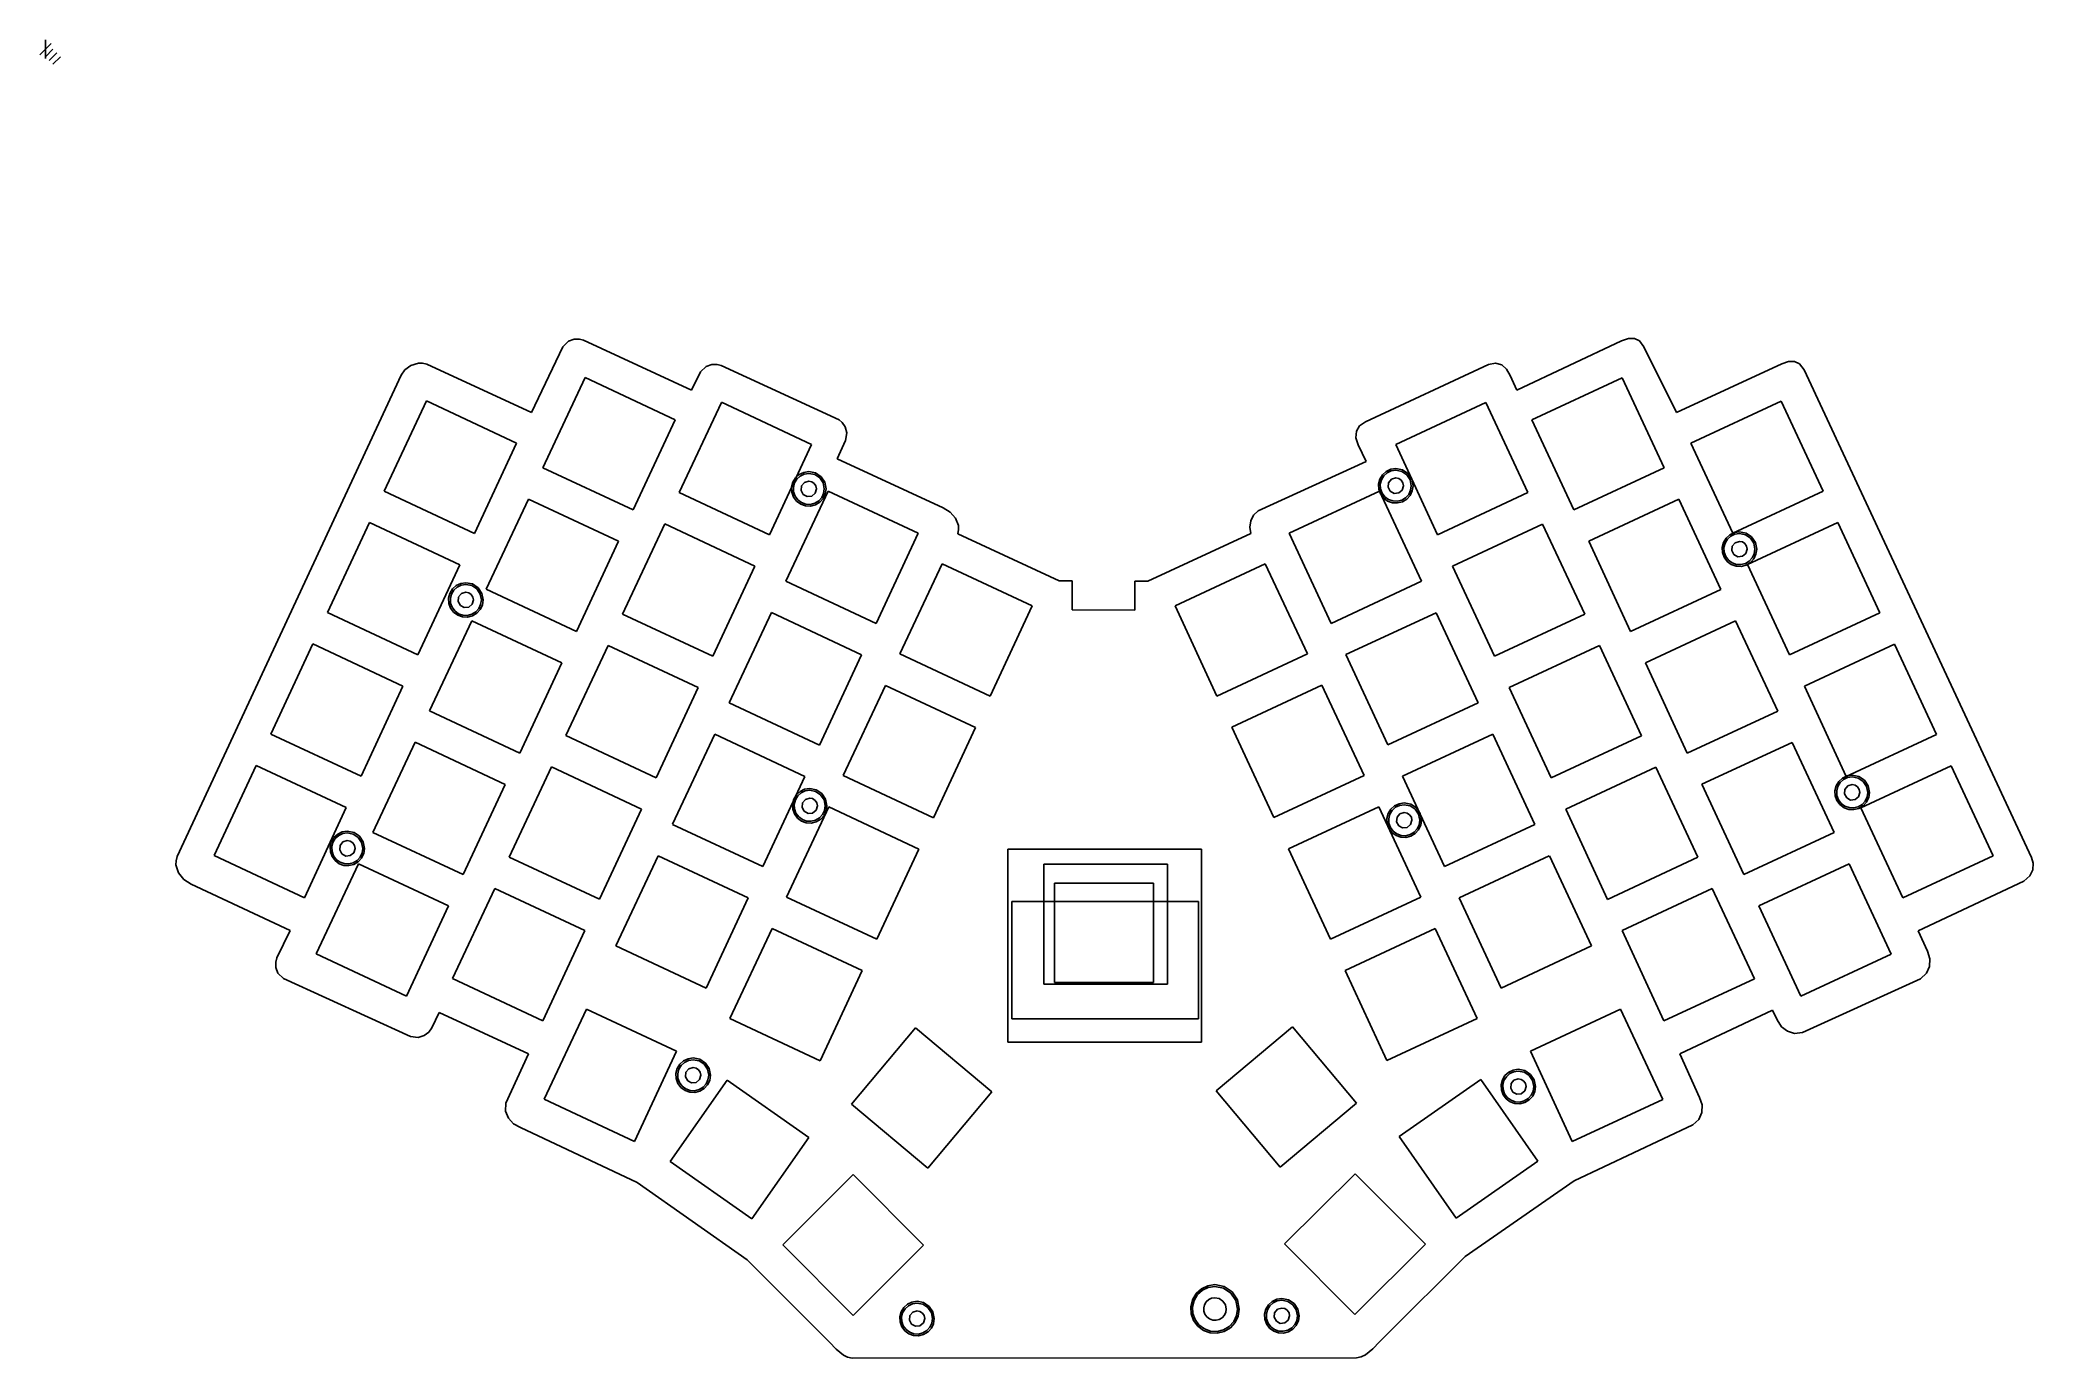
# Model space of a CAD drawing. Extents: x -1 to 300, y 26 to 225.
import ezdxf

# ---------------------------------------------------------------- set-up
doc = ezdxf.new("R2010")
doc.units = 0

msp = doc.modelspace()

# ---------------------------------------------------------------- linework, layer by layer
for p, q in [((73.4919, 169.101), (78.21613, 179.04108)), ((79.051554, 179.8617), (78.21619, 179.041068)), ((79.919922, 180.184501), (79.051554, 179.8617)), ((80.716701, 180.184818), (79.919922, 180.184501)), ((81.3373, 180.038), (80.716701, 180.184818)), ((81.3373, 180.038), (97.6615, 172.49173)), ((222.462, 172.481), (238.2807, 179.937)), ((239.313638, 180.272312), (238.28006, 179.936761)), ((240.212679, 180.301168), (239.313638, 180.272312)), ((240.986645, 179.92463), (240.212679, 180.301168)), ((241.645, 179.044), (240.986645, 179.92463)), ((241.645, 179.044), (246.56971, 169.08718)), ((54.332828, 175.528292), (53.77619, 174.72658)), ((55.243484, 176.193277), (54.332828, 175.528292)), ((56.386495, 176.542268), (55.243484, 176.193277)), ((57.007115, 176.542246), (56.386495, 176.542268)), ((57.6402, 176.396), (57.007115, 176.542246)), ((73.4919, 169.101), (57.6402, 176.396)), ((99.0465, 175.219), (97.66148, 172.49121)), ((99.882254, 176.039698), (99.04689, 175.219065)), ((100.750622, 176.362498), (99.882254, 176.039698)), ((101.547401, 176.362816), (100.750622, 176.362498)), ((102.168, 176.216), (101.547401, 176.362816)), ((119.966, 168.001), (102.168, 176.216)), ((199.565, 167.684), (218.1733, 176.34185)), ((218.174, 176.342), (219.232968, 176.565851)), ((219.232968, 176.565851), (220.151644, 176.318456)), ((220.151644, 176.318456), (220.899483, 175.666388)), ((220.899483, 175.666388), (221.44594, 174.67622)), ((246.57, 169.087), (262.4888, 176.45601)), ((263.522638, 176.792317), (262.48906, 176.456764)), ((264.421679, 176.821172), (263.522638, 176.792317)), ((265.195645, 176.444631), (264.421679, 176.821172)), ((265.854, 175.564), (265.195645, 176.444631)), ((265.854, 175.564), (300.222, 101.8573)), ((19.9161, 102.017), (53.7762, 174.726)), ((75.1903, 160.746), (81.56897, 174.3673)), ((81.569, 174.367), (95.1903, 167.999)), ((221.445, 174.676), (222.46107, 172.48045)), ((224.726, 168.01), (238.3598, 174.35127)), ((238.36, 174.351), (244.72316, 160.7267)), ((51.201, 157.215), (57.57967, 170.8363)), ((57.5796, 170.836), (71.2009, 164.468)), ((95.8197, 157.012), (102.19837, 170.6333)), ((102.198, 170.634), (115.8193, 164.266)), ((204.129, 164.266), (217.7628, 170.60728)), ((217.763, 170.607), (224.12616, 156.9827)), ((248.758, 164.479), (262.3918, 170.82027)), ((262.392, 170.82), (268.75516, 157.1957)), ((95.1903, 167.999), (88.84363, 154.367)), ((119.966, 168.001), (120.442227, 167.576844)), ((120.442227, 167.576844), (120.898981, 166.923979)), ((120.898981, 166.923979), (121.132633, 166.027504)), ((121.132633, 166.027504), (120.939556, 164.87252)), ((198.183247, 166.268949), (198.115528, 165.279066)), ((198.657914, 167.093484), (198.183247, 166.268949)), ((199.565, 167.684), (198.657914, 167.093484)), ((231.061, 154.368), (224.726, 168.01)), ((71.201, 164.468), (64.85434, 150.836)), ((115.8193, 164.266), (109.47264, 150.634)), ((120.939, 164.872), (119.67745, 162.11248)), ((198.115528, 165.279066), (198.42928, 164.19251)), ((198.43, 164.193), (199.65666, 161.68634)), ((210.463, 150.624), (204.129, 164.266)), ((255.093, 150.837), (248.758, 164.479)), ((88.8437, 154.367), (75.1904, 160.74567)), ((113.948111, 159.720574), (113.384851, 159.211795)), ((114.633714, 160.046255), (113.948111, 159.720574)), ((114.711904, 159.790963), (114.096261, 159.498514)), ((115.4, 160.161), (114.633714, 160.046255)), ((115.4, 159.894), (114.711904, 159.790963)), ((116.400173, 159.9615), (115.4001, 160.160428)), ((116.298687, 159.715694), (115.40066, 159.894323)), ((117.06, 159.207), (116.298687, 159.715694)), ((117.248, 159.395), (116.400173, 159.9615)), ((135.697, 154.685), (119.678, 162.113)), ((183.336, 154.237), (199.6558, 161.68636)), ((202.684112, 160.200574), (202.120855, 159.691795)), ((202.832261, 159.978514), (202.326477, 159.521649)), ((203.369714, 160.526254), (202.684112, 160.200574)), ((203.447904, 160.270963), (202.832261, 159.978514)), ((204.136, 160.641), (203.369714, 160.526254)), ((204.136, 160.374), (203.447904, 160.270963)), ((205.136172, 160.4415), (204.13609, 160.640428)), ((205.034688, 160.195694), (204.13666, 160.374323)), ((205.796, 159.687), (205.034688, 160.195694)), ((205.984, 159.875), (205.136172, 160.4415)), ((206.551073, 159.028079), (205.984574, 159.8759)), ((244.723, 160.727), (231.0605, 154.36807)), ((64.8543, 150.836), (51.201, 157.21467)), ((109.473, 150.634), (95.8197, 157.01267)), ((111.937, 143.594), (118.31567, 157.2153)), ((112.986, 158.548), (112.798765, 157.79613)), ((112.798765, 157.79613), (112.837287, 157.038083)), ((112.837287, 157.038083), (113.09179, 156.322997)), ((113.384851, 159.211795), (112.98559, 158.54775)), ((113.232, 158.446), (113.06387, 157.770852)), ((113.06387, 157.770852), (113.098461, 157.090159)), ((113.098461, 157.090159), (113.326994, 156.448044)), ((113.590477, 159.041649), (113.23196, 158.44536)), ((114.096261, 159.498514), (113.590477, 159.041649)), ((114.316, 157.997), (114.249229, 157.319078)), ((114.316, 157.997), (114.249229, 157.319078)), ((114.316, 157.997), (114.249229, 157.319078)), ((114.316, 157.997), (114.249229, 157.319078)), ((114.249229, 157.319078), (114.570344, 156.71831)), ((114.249229, 157.319078), (114.570344, 156.71831)), ((114.249229, 157.319078), (114.570344, 156.71831)), ((114.249229, 157.319078), (114.570344, 156.71831)), ((114.316, 157.997), (114.249231, 157.319077)), ((114.316, 157.997), (114.249231, 157.319077)), ((114.249231, 157.319077), (114.570347, 156.71831)), ((114.249231, 157.319077), (114.570347, 156.71831)), ((114.74813, 158.523258), (114.31598, 157.996683)), ((114.74813, 158.523258), (114.31598, 157.996683)), ((114.74813, 158.523258), (114.31598, 157.996683)), ((114.74813, 158.523258), (114.31598, 157.996683)), ((114.74813, 158.523258), (114.31598, 157.996683)), ((114.74813, 158.523258), (114.31598, 157.996683)), ((114.571, 156.718), (115.171767, 156.396881)), ((114.571, 156.718), (115.171767, 156.396884)), ((114.571, 156.718), (115.171767, 156.396881)), ((114.571, 156.718), (115.171767, 156.396881)), ((114.571, 156.718), (115.171767, 156.396884)), ((114.571, 156.718), (115.171767, 156.396881)), ((115.4, 158.721), (114.74813, 158.523258)), ((115.4, 158.721), (114.74813, 158.523258)), ((115.4, 158.721), (114.74813, 158.523258)), ((115.4, 158.721), (114.74813, 158.523258)), ((115.4, 158.721), (114.74813, 158.523258)), ((115.4, 158.721), (114.74813, 158.523258)), ((115.849344, 158.631347), (115.400329, 158.720662)), ((115.849344, 158.631347), (115.400329, 158.720662)), ((115.849344, 158.631347), (115.400329, 158.720662)), ((115.849344, 158.631347), (115.400329, 158.720662)), ((115.849344, 158.631347), (115.400329, 158.720662)), ((115.849344, 158.631347), (115.400329, 158.720662)), ((115.849, 156.463), (116.375575, 156.895151)), ((115.849, 156.463), (116.375575, 156.895151)), ((115.849, 156.463), (116.375575, 156.895151)), ((115.849, 156.463), (116.375575, 156.895151)), ((115.849, 156.463), (116.375575, 156.89515)), ((115.849, 156.463), (116.375575, 156.89515)), ((116.23, 158.377), (115.849344, 158.631347)), ((116.23, 158.377), (115.849344, 158.631347)), ((116.23, 158.377), (115.849344, 158.631347)), ((116.23, 158.377), (115.849344, 158.631347)), ((116.23, 158.377), (115.849344, 158.631347)), ((116.23, 158.377), (115.849344, 158.631347)), ((116.484685, 157.996014), (116.230338, 158.376671)), ((116.484685, 157.996014), (116.230338, 158.376671)), ((116.484685, 157.996014), (116.230338, 158.376671)), ((116.484685, 157.996014), (116.230338, 158.376671)), ((116.484685, 157.996014), (116.230338, 158.376671)), ((116.484685, 157.996014), (116.230338, 158.376671)), ((116.375575, 156.895151), (116.573317, 157.54702)), ((116.375575, 156.89515), (116.573317, 157.54702)), ((116.375575, 156.895151), (116.573317, 157.54702)), ((116.375575, 156.895151), (116.573317, 157.54702)), ((116.375575, 156.89515), (116.573317, 157.54702)), ((116.375575, 156.895151), (116.573317, 157.54702)), ((116.574, 157.547), (116.484685, 157.996014)), ((116.574, 157.547), (116.484685, 157.996014)), ((116.574, 157.547), (116.484685, 157.996014)), ((116.574, 157.547), (116.484685, 157.996014)), ((116.574, 157.547), (116.484685, 157.996014)), ((116.574, 157.547), (116.484685, 157.996014)), ((117.56837, 158.44503), (117.059677, 159.20634)), ((117.815072, 158.547078), (117.248572, 159.3949)), ((117.351153, 156.2433), (117.643603, 156.858943)), ((117.747, 157.547), (117.56837, 158.44503)), ((117.572826, 156.095516), (117.898505, 156.781119)), ((117.643603, 156.858943), (117.74664, 157.54704)), ((118.014, 157.547), (117.815072, 158.547078)), ((117.898505, 156.781119), (118.01325, 157.54741)), ((118.316, 157.215), (131.9373, 150.847)), ((188.022, 150.868), (201.6558, 157.20927)), ((201.722, 159.028), (201.534765, 158.27613)), ((201.534765, 158.27613), (201.573286, 157.518084)), ((201.573286, 157.518084), (201.827788, 156.803001)), ((201.656, 157.21), (208.01916, 143.5857)), ((202.120855, 159.691795), (201.7216, 159.02775)), ((201.968, 158.926), (201.79987, 158.250852)), ((201.79987, 158.250852), (201.83446, 157.570159)), ((201.827788, 156.803001), (202.288499, 156.18002)), ((201.83446, 157.570159), (202.062994, 156.928044)), ((202.326477, 159.521649), (201.96796, 158.92536)), ((202.062994, 156.928044), (202.476694, 156.36863)), ((203.052, 158.477), (202.985231, 157.79908)), ((203.052, 158.477), (202.985231, 157.79908)), ((203.052, 158.477), (202.985231, 157.79908)), ((203.052, 158.477), (202.985231, 157.79908)), ((203.052, 158.477), (202.985231, 157.79908)), ((203.052, 158.477), (202.985231, 157.79908)), ((202.985231, 157.79908), (203.306347, 157.19831)), ((202.985231, 157.79908), (203.306347, 157.19831)), ((202.985231, 157.79908), (203.306347, 157.19831)), ((202.985231, 157.79908), (203.306347, 157.19831)), ((202.985231, 157.79908), (203.306347, 157.19831)), ((202.985231, 157.79908), (203.306347, 157.19831)), ((203.484131, 159.003259), (203.05198, 158.476683)), ((203.484131, 159.003259), (203.05198, 158.476683)), ((203.484131, 159.003259), (203.05198, 158.476683)), ((203.484131, 159.003259), (203.05198, 158.476683)), ((203.484131, 159.003257), (203.05198, 158.47668)), ((203.484131, 159.003257), (203.05198, 158.47668)), ((203.307, 157.198), (203.907766, 156.876884)), ((203.307, 157.198), (203.907766, 156.876884)), ((203.307, 157.198), (203.907766, 156.876884)), ((203.307, 157.198), (203.907766, 156.876884)), ((203.307, 157.198), (203.907766, 156.876884)), ((203.307, 157.198), (203.907766, 156.876884)), ((204.136, 159.201), (203.484131, 159.003259)), ((204.136, 159.201), (203.484131, 159.003257)), ((204.136, 159.201), (203.484131, 159.003259)), ((204.136, 159.201), (203.484131, 159.003259)), ((204.136, 159.201), (203.484131, 159.003257)), ((204.136, 159.201), (203.484131, 159.003259)), ((203.907766, 156.876884), (204.58569, 156.943653)), ((203.907766, 156.876884), (204.58569, 156.943653)), ((203.907766, 156.876884), (204.58569, 156.943653)), ((203.907766, 156.876884), (204.58569, 156.943653)), ((203.907766, 156.876884), (204.58569, 156.94365)), ((203.907766, 156.876884), (204.58569, 156.94365)), ((204.585343, 159.111346), (204.136327, 159.200662)), ((204.585343, 159.111346), (204.136327, 159.200662)), ((204.585343, 159.111344), (204.136327, 159.200659)), ((204.585343, 159.111344), (204.136327, 159.200659)), ((204.585343, 159.111344), (204.136327, 159.200659)), ((204.585343, 159.111344), (204.136327, 159.200659)), ((204.585, 156.943), (205.111577, 157.375152)), ((204.585, 156.943), (205.111577, 157.375152)), ((204.585, 156.943), (205.111577, 157.37515)), ((204.585, 156.943), (205.111577, 157.37515)), ((204.585, 156.943), (205.111577, 157.37515)), ((204.585, 156.943), (205.111577, 157.37515)), ((204.966, 158.857), (204.585343, 159.111346)), ((204.966, 158.857), (204.585343, 159.111346)), ((204.966, 158.857), (204.585343, 159.111344)), ((204.966, 158.857), (204.585343, 159.111344)), ((204.966, 158.857), (204.585343, 159.111344)), ((204.966, 158.857), (204.585343, 159.111344)), ((205.220685, 158.477015), (204.966338, 158.857673)), ((205.220685, 158.477015), (204.966338, 158.857673)), ((205.220685, 158.477015), (204.966338, 158.857673)), ((205.220685, 158.477015), (204.966338, 158.857673)), ((205.220685, 158.477015), (204.966338, 158.857673)), ((205.220685, 158.477015), (204.966338, 158.857673)), ((205.111577, 157.37515), (205.30932, 158.02702)), ((205.111577, 157.375152), (205.30932, 158.02702)), ((205.111577, 157.37515), (205.30932, 158.02702)), ((205.111577, 157.37515), (205.30932, 158.02702)), ((205.111577, 157.375152), (205.30932, 158.02702)), ((205.111577, 157.37515), (205.30932, 158.02702)), ((205.31, 158.028), (205.220685, 158.477015)), ((205.31, 158.028), (205.220685, 158.477015)), ((205.31, 158.028), (205.220685, 158.477015)), ((205.31, 158.028), (205.220685, 158.477015)), ((205.31, 158.028), (205.220685, 158.477015)), ((205.31, 158.028), (205.220685, 158.477015)), ((205.630289, 156.217517), (206.087154, 156.7233)), ((206.304372, 158.926031), (205.795677, 159.68734)), ((206.087154, 156.7233), (206.379603, 157.338943)), ((206.483, 158.028), (206.304372, 158.926031)), ((206.308826, 156.575516), (206.634505, 157.261119)), ((206.379603, 157.338943), (206.48264, 158.02704)), ((206.75, 158.028), (206.551073, 159.028079)), ((206.634505, 157.261119), (206.74925, 158.02741)), ((224.126, 156.983), (210.463, 150.624)), ((268.755, 157.196), (255.0925, 150.83707)), ((66.625, 142.378), (73.00367, 155.9993)), ((73.0036, 155.999), (86.6249, 149.631)), ((113.09179, 156.322997), (113.552501, 155.70001)), ((113.326994, 156.448044), (113.740694, 155.88863)), ((113.552, 155.7), (114.174984, 155.239289)), ((113.741, 155.888), (114.300415, 155.4743)), ((114.174984, 155.239289), (114.890068, 154.984787)), ((114.300415, 155.4743), (114.942533, 155.245767)), ((114.890068, 154.984787), (115.648114, 154.946266)), ((114.942533, 155.245767), (115.623226, 155.211176)), ((115.171767, 156.396884), (115.84969, 156.463653)), ((115.171767, 156.396884), (115.84969, 156.463653)), ((115.171767, 156.396881), (115.84969, 156.46365)), ((115.171767, 156.396881), (115.84969, 156.46365)), ((115.171767, 156.396881), (115.84969, 156.46365)), ((115.171767, 156.396881), (115.84969, 156.46365)), ((115.623226, 155.211176), (116.29837, 155.379306)), ((115.648114, 154.946266), (116.39998, 155.133501)), ((116.298, 155.379), (116.894288, 155.737517)), ((116.4, 155.133), (117.064046, 155.532257)), ((116.894288, 155.737517), (117.351153, 156.2433)), ((117.064046, 155.532257), (117.572826, 156.095516)), ((136.756062, 154.051486), (135.69645, 154.68497)), ((137.573345, 153.133631), (136.756062, 154.051486)), ((183.336, 154.237), (182.653007, 153.5608)), ((202.288, 156.18), (202.910986, 155.719289)), ((202.477, 156.368), (203.036414, 155.9543)), ((202.910986, 155.719289), (203.626071, 155.464786)), ((203.036414, 155.9543), (203.678529, 155.725767)), ((203.626071, 155.464786), (204.384118, 155.426264)), ((203.678529, 155.725767), (204.359222, 155.691176)), ((204.359222, 155.691176), (205.03437, 155.859306)), ((204.384118, 155.426264), (205.13599, 155.613499)), ((205.034, 155.859), (205.630289, 156.217517)), ((205.136, 155.613), (205.800046, 156.012257)), ((205.800046, 156.012257), (206.308826, 156.575516)), ((233.302, 149.642), (246.9358, 155.98327)), ((246.936, 155.983), (253.29916, 142.3587)), ((42.625, 138.847), (49.0036, 152.468)), ((49.0036, 152.468), (62.6249, 146.1)), ((87.2437, 138.644), (93.6223, 152.266)), ((93.6223, 152.266), (107.2436, 145.898)), ((131.937, 150.847), (125.59033, 137.215)), ((138.008317, 152.015453), (137.573345, 153.133631)), ((137.921, 150.781), (138.038693, 151.407508)), ((137.921, 150.781), (153.2315, 143.66164)), ((138.038693, 151.407508), (138.008317, 152.015453)), ((166.673, 143.594), (182.2447, 150.82973)), ((182.218228, 152.712662), (182.069472, 151.774823)), ((182.069472, 151.774823), (182.24455, 150.82952)), ((182.653007, 153.5608), (182.218228, 152.712662)), ((194.357, 137.226), (188.022, 150.868)), ((212.705, 145.898), (226.339, 152.239)), ((226.339, 152.239), (232.70216, 138.6147)), ((255.320714, 150.946255), (254.635112, 150.620574)), ((255.398905, 150.691963), (254.783262, 150.399514)), ((256.087, 151.061), (255.320714, 150.946255)), ((256.087, 150.795), (255.398905, 150.691963)), ((257.087172, 150.862498), (256.08709, 151.061426)), ((257.00076, 150.610257), (256.08733, 150.79467)), ((257.935, 150.296), (257.087172, 150.862498)), ((257.334, 146.111), (270.9678, 152.45228)), ((270.968, 152.452), (277.33116, 138.8277)), ((86.625, 149.631), (80.27833, 135.999)), ((239.637, 136), (233.302, 149.642)), ((253.673, 149.448), (253.485765, 148.69613)), ((253.485765, 148.69613), (253.524285, 147.938084)), ((253.524285, 147.938084), (253.778788, 147.223001)), ((254.071855, 150.111795), (253.6726, 149.44775)), ((253.919, 149.346), (253.75087, 148.670852)), ((253.75087, 148.670852), (253.78546, 147.990159)), ((253.78546, 147.990159), (254.013993, 147.348044)), ((254.277478, 149.942649), (253.91896, 149.34636)), ((254.635112, 150.620574), (254.071855, 150.111795)), ((254.783262, 150.399514), (254.277478, 149.942649)), ((255.003, 148.897), (254.936231, 148.219078)), ((255.003, 148.897), (254.936231, 148.219078)), ((255.003, 148.897), (254.936231, 148.219078)), ((255.003, 148.897), (254.936231, 148.219078)), ((255.003, 148.897), (254.936231, 148.219078)), ((255.003, 148.897), (254.936231, 148.219078)), ((254.936231, 148.219078), (255.257347, 147.61831)), ((254.936231, 148.219078), (255.257347, 147.61831)), ((254.936231, 148.219078), (255.257347, 147.61831)), ((254.936231, 148.219078), (255.257347, 147.61831)), ((254.936231, 148.219078), (255.257347, 147.61831)), ((254.936231, 148.219078), (255.257347, 147.61831)), ((255.435131, 149.423259), (255.00298, 148.896683)), ((255.435131, 149.423259), (255.00298, 148.896683)), ((255.435131, 149.423258), (255.00298, 148.896683)), ((255.435131, 149.423258), (255.00298, 148.896683)), ((255.435131, 149.423258), (255.00298, 148.896683)), ((255.435131, 149.423258), (255.00298, 148.896683)), ((256.087, 149.621), (255.435131, 149.423258)), ((256.087, 149.621), (255.435131, 149.423259)), ((256.087, 149.621), (255.435131, 149.423258)), ((256.087, 149.621), (255.435131, 149.423258)), ((256.087, 149.621), (255.435131, 149.423259)), ((256.087, 149.621), (255.435131, 149.423258)), ((256.536343, 149.532347), (256.087327, 149.621662)), ((256.536343, 149.532347), (256.087327, 149.621662)), ((256.536343, 149.532347), (256.087327, 149.621662)), ((256.536343, 149.532347), (256.087327, 149.621662)), ((256.544378, 149.529124), (256.08766, 149.62133)), ((256.544378, 149.529124), (256.08766, 149.62133)), ((256.536, 147.364), (257.062577, 147.796149)), ((256.536, 147.364), (257.062577, 147.796149)), ((256.536, 147.364), (257.062577, 147.796149)), ((256.536, 147.364), (257.062577, 147.796149)), ((256.536, 147.364), (257.062575, 147.796148)), ((256.536, 147.364), (257.062575, 147.796148)), ((256.917, 149.278), (256.536343, 149.532347)), ((256.917, 149.278), (256.536343, 149.532347)), ((256.917, 149.278), (256.536343, 149.532347)), ((256.917, 149.278), (256.536343, 149.532347)), ((256.917338, 149.27767), (256.544378, 149.529124)), ((256.917338, 149.27767), (256.544378, 149.529124)), ((257.171685, 148.897014), (256.917338, 149.277671)), ((257.171685, 148.897014), (256.917338, 149.277671)), ((257.171685, 148.897014), (256.917338, 149.277671)), ((257.171685, 148.897014), (256.917338, 149.277671)), ((257.168793, 148.904713), (256.917338, 149.27767)), ((257.168793, 148.904713), (256.917338, 149.27767)), ((257.746676, 150.107346), (257.00076, 150.610257)), ((257.062575, 147.796148), (257.260317, 148.44802)), ((257.062575, 147.796148), (257.260317, 148.44802)), ((257.062577, 147.796149), (257.26032, 148.44802)), ((257.062577, 147.796149), (257.26032, 148.44802)), ((257.062577, 147.796149), (257.26032, 148.44802)), ((257.062577, 147.796149), (257.26032, 148.44802)), ((257.261, 148.448), (257.168793, 148.904713)), ((257.261, 148.448), (257.168793, 148.904713)), ((257.261, 148.448), (257.171685, 148.897014)), ((257.261, 148.448), (257.171685, 148.897014)), ((257.261, 148.448), (257.171685, 148.897014)), ((257.261, 148.448), (257.171685, 148.897014)), ((258.249587, 149.36143), (257.746676, 150.107346)), ((258.502072, 149.448079), (257.935572, 150.29591)), ((258.038153, 147.1443), (258.330603, 147.759943)), ((258.434, 148.448), (258.249587, 149.36143)), ((258.259826, 146.996516), (258.585505, 147.682119)), ((258.330603, 147.759943), (258.43364, 148.44804)), ((258.701, 148.448), (258.502072, 149.448079)), ((258.585505, 147.682119), (258.70025, 148.44841)), ((62.625, 146.1), (56.2783, 132.468)), ((107.244, 145.898), (100.89733, 132.266)), ((129.174, 132.607), (135.55267, 146.2283)), ((135.553, 146.228), (149.1743, 139.86)), ((170.774, 139.892), (184.4078, 146.23327)), ((184.408, 146.234), (190.77116, 132.6097)), ((219.039, 132.256), (212.705, 145.898)), ((253.778788, 147.223001), (254.239499, 146.60002)), ((254.013993, 147.348044), (254.427691, 146.78863)), ((254.239, 146.6), (254.861986, 146.139289)), ((254.428, 146.789), (254.987417, 146.375301)), ((254.861986, 146.139289), (255.577071, 145.884785)), ((254.987417, 146.375301), (255.629535, 146.146768)), ((255.258, 147.618), (255.858766, 147.296886)), ((255.258, 147.618), (255.858766, 147.296886)), ((255.258, 147.618), (255.858766, 147.296886)), ((255.258, 147.618), (255.858766, 147.296886)), ((255.258, 147.618), (255.858766, 147.296886)), ((255.258, 147.618), (255.858766, 147.296886)), ((255.577071, 145.884785), (256.335118, 145.846264)), ((255.629535, 146.146768), (256.310231, 146.112177)), ((255.858766, 147.296886), (256.53669, 147.363656)), ((255.858766, 147.296886), (256.53669, 147.363656)), ((255.858766, 147.296886), (256.53669, 147.363656)), ((255.858766, 147.296886), (256.53669, 147.363656)), ((255.858766, 147.296886), (256.53669, 147.363656)), ((255.858766, 147.296886), (256.53669, 147.363656)), ((256.310231, 146.112177), (256.98538, 146.280306)), ((256.335118, 145.846264), (257.08699, 146.033499)), ((256.985, 146.28), (257.581288, 146.638517)), ((257.087, 146.034), (257.751046, 146.433257)), ((263.669, 132.469), (257.334, 146.111)), ((257.581288, 146.638517), (258.038153, 147.1443)), ((257.751046, 146.433257), (258.259826, 146.996516)), ((61.1346, 141.765), (60.947365, 141.01313)), ((61.533855, 142.429793), (61.1346, 141.76575)), ((61.3809, 141.663), (61.212771, 140.987852)), ((61.739477, 142.259649), (61.38096, 141.66336)), ((62.097113, 142.938573), (61.533855, 142.429793)), ((62.245261, 142.716514), (61.739477, 142.259649)), ((62.782714, 143.264254), (62.097113, 142.938573)), ((62.860904, 143.008963), (62.245261, 142.716514)), ((62.897132, 141.741257), (62.46498, 141.21468)), ((62.897131, 141.741257), (62.46498, 141.21468)), ((62.897132, 141.741257), (62.46498, 141.21468)), ((62.897132, 141.741257), (62.46498, 141.21468)), ((62.897131, 141.741257), (62.46498, 141.21468)), ((62.897132, 141.741257), (62.46498, 141.21468)), ((63.549, 143.379), (62.782714, 143.264254)), ((63.549, 143.112), (62.860904, 143.008963)), ((63.549, 141.939), (62.897131, 141.741257)), ((63.549, 141.939), (62.897131, 141.741257)), ((63.549, 141.939), (62.897132, 141.741257)), ((63.549, 141.939), (62.897132, 141.741257)), ((63.549, 141.939), (62.897132, 141.741257)), ((63.549, 141.939), (62.897132, 141.741257)), ((63.997942, 141.849347), (63.548927, 141.938662)), ((63.997942, 141.849347), (63.548927, 141.938662)), ((63.997945, 141.849346), (63.548929, 141.938662)), ((63.997945, 141.849346), (63.548929, 141.938662)), ((63.997945, 141.849346), (63.548929, 141.938662)), ((63.997945, 141.849346), (63.548929, 141.938662)), ((64.446987, 142.933694), (63.54896, 143.112323)), ((64.549072, 143.179499), (63.54899, 143.378428)), ((64.3786, 141.595), (63.997942, 141.849347)), ((64.3786, 141.595), (63.997942, 141.849347)), ((64.3786, 141.595), (63.997945, 141.849346)), ((64.3786, 141.595), (63.997945, 141.849346)), ((64.3786, 141.595), (63.997945, 141.849346)), ((64.3786, 141.595), (63.997945, 141.849346)), ((65.2083, 142.425), (64.446987, 142.933694)), ((65.3969, 142.613), (64.549072, 143.179499)), ((65.71697, 141.663031), (65.208277, 142.42434)), ((65.963372, 141.76508), (65.396874, 142.61291)), ((65.8956, 140.765), (65.71697, 141.663031)), ((66.1623, 140.765), (65.963372, 141.76508)), ((80.2783, 135.999), (66.625, 142.378)), ((125.59, 137.215), (111.9367, 143.59367)), ((153.232, 143.662), (155.22271, 143.658162)), ((155.222, 143.658), (155.222, 139.274)), ((164.684, 143.615), (166.67354, 143.593495)), ((164.684, 143.615), (164.684, 139.231)), ((208.019, 143.585), (194.3565, 137.22606)), ((253.299, 142.359), (239.6365, 136.00006)), ((56.2783, 132.468), (42.625, 138.847)), ((60.947365, 141.01313), (60.985885, 140.255083)), ((60.985885, 140.255083), (61.240388, 139.539997)), ((61.212771, 140.987852), (61.247362, 140.307159)), ((61.240388, 139.539997), (61.701099, 138.91701)), ((61.247362, 140.307159), (61.475895, 139.665044)), ((61.475895, 139.665044), (61.889594, 139.10563)), ((61.7011, 138.917), (62.324086, 138.456289)), ((61.8896, 139.106), (62.449015, 138.692301)), ((62.465, 141.214), (62.398229, 140.536079)), ((62.465, 141.214), (62.398229, 140.536079)), ((62.398229, 140.536079), (62.719344, 139.93531)), ((62.398229, 140.536079), (62.719344, 139.93531)), ((62.465, 141.214), (62.398231, 140.536079)), ((62.465, 141.214), (62.398231, 140.536079)), ((62.465, 141.214), (62.398231, 140.536079)), ((62.465, 141.214), (62.398231, 140.536079)), ((62.398231, 140.536079), (62.719347, 139.93531)), ((62.398231, 140.536079), (62.719347, 139.93531)), ((62.398231, 140.536079), (62.719347, 139.93531)), ((62.398231, 140.536079), (62.719347, 139.93531)), ((62.449015, 138.692301), (63.091133, 138.463768)), ((62.7193, 139.936), (63.320066, 139.614884)), ((62.7193, 139.936), (63.320068, 139.614883)), ((62.7193, 139.936), (63.320066, 139.614884)), ((62.7193, 139.936), (63.320066, 139.614884)), ((62.7193, 139.936), (63.320068, 139.614883)), ((62.7193, 139.936), (63.320066, 139.614884)), ((63.320066, 139.614884), (63.99799, 139.681653)), ((63.320066, 139.614884), (63.99799, 139.681653)), ((63.320066, 139.614884), (63.99799, 139.681653)), ((63.320066, 139.614884), (63.99799, 139.681653)), ((63.320068, 139.614883), (63.99799, 139.681653)), ((63.320068, 139.614883), (63.99799, 139.681653)), ((63.998, 139.681), (64.524576, 140.11315)), ((63.998, 139.681), (64.524577, 140.11315)), ((63.998, 139.681), (64.524576, 140.11315)), ((63.998, 139.681), (64.524576, 140.11315)), ((63.998, 139.681), (64.524577, 140.11315)), ((63.998, 139.681), (64.524576, 140.11315)), ((64.632986, 141.214017), (64.378638, 141.594673)), ((64.632985, 141.214017), (64.378638, 141.594673)), ((64.632986, 141.214017), (64.378638, 141.594673)), ((64.632986, 141.214017), (64.378638, 141.594673)), ((64.632985, 141.214017), (64.378638, 141.594673)), ((64.632986, 141.214017), (64.378638, 141.594673)), ((64.447, 138.597), (65.043288, 138.955516)), ((64.524576, 140.11315), (64.722317, 140.76502)), ((64.524576, 140.11315), (64.722317, 140.76502)), ((64.524576, 140.11315), (64.722317, 140.76502)), ((64.524576, 140.11315), (64.722317, 140.76502)), ((64.524577, 140.11315), (64.72232, 140.76502)), ((64.524577, 140.11315), (64.72232, 140.76502)), ((64.549, 138.351), (65.213046, 138.750257)), ((64.7223, 140.765), (64.632985, 141.214017)), ((64.7223, 140.765), (64.632985, 141.214017)), ((64.7223, 140.765), (64.632986, 141.214017)), ((64.7223, 140.765), (64.632986, 141.214017)), ((64.7223, 140.765), (64.632986, 141.214017)), ((64.7223, 140.765), (64.632986, 141.214017)), ((65.043288, 138.955516), (65.500153, 139.461299)), ((65.213046, 138.750257), (65.721826, 139.313516)), ((65.500153, 139.461299), (65.792603, 140.076943)), ((65.721826, 139.313516), (66.047505, 139.999119)), ((65.792603, 140.076943), (65.89564, 140.76504)), ((66.047505, 139.999119), (66.16225, 140.76541)), ((100.897, 132.266), (87.2437, 138.644)), ((103.361, 125.226), (109.73967, 138.8473)), ((109.74, 138.847), (123.3613, 132.479)), ((149.174, 139.86), (142.82733, 126.228)), ((155.222, 139.274), (164.68334, 139.231331)), ((177.109, 126.25), (170.774, 139.892)), ((196.598, 132.5), (210.232, 138.842)), ((210.232, 138.842), (216.59516, 125.2177)), ((277.331, 138.828), (263.6685, 132.46907)), ((58.0596, 123.999), (64.43827, 137.6203)), ((62.324086, 138.456289), (63.03917, 138.201787)), ((63.03917, 138.201787), (63.797214, 138.163265)), ((63.091133, 138.463768), (63.771826, 138.429178)), ((63.771826, 138.429178), (64.44697, 138.597309)), ((63.797214, 138.163265), (64.54908, 138.350499)), ((64.4383, 137.62), (78.0596, 131.252)), ((232.702, 138.615), (219.0395, 132.25607)), ((241.878, 131.263), (255.5118, 137.60427)), ((255.512, 137.604), (261.87516, 123.9797)), ((34.049, 120.5), (40.42767, 134.1213)), ((40.4276, 134.122), (54.0489, 127.754)), ((78.6783, 120.276), (85.05697, 133.8973)), ((85.057, 133.898), (98.6783, 127.53)), ((142.828, 126.228), (129.1747, 132.60667)), ((190.771, 132.609), (177.1085, 126.25007)), ((221.281, 127.519), (234.9148, 133.86028)), ((234.915, 133.86), (241.27816, 120.2357)), ((265.91, 127.732), (279.5438, 134.07327)), ((279.544, 134.074), (285.90717, 120.4497)), ((78.0597, 131.252), (71.71303, 117.62)), ((123.361, 132.479), (117.01433, 118.847)), ((202.933, 118.858), (196.598, 132.5)), ((248.213, 117.621), (241.878, 131.263)), ((54.049, 127.754), (47.70233, 114.122)), ((98.6783, 127.53), (92.33163, 113.898)), ((120.598, 114.239), (126.97667, 127.8603)), ((126.977, 127.86), (140.5983, 121.492)), ((179.35, 121.524), (192.9838, 127.86527)), ((192.984, 127.866), (199.34716, 114.2417)), ((227.615, 113.877), (221.281, 127.519)), ((272.245, 114.09), (265.91, 127.732)), ((71.713, 117.62), (58.0597, 123.99867)), ((117.014, 118.847), (103.3607, 125.22567)), ((216.595, 125.217), (202.9325, 118.85807)), ((261.875, 123.98), (248.213, 117.621)), ((140.598, 121.492), (134.25133, 107.86)), ((185.685, 107.882), (179.35, 121.524)), ((47.7023, 114.122), (34.049, 120.50067)), ((49.4943, 105.631), (55.87297, 119.2523)), ((55.873, 119.252), (69.4943, 112.884)), ((92.3317, 113.898), (78.6784, 120.27667)), ((94.7957, 106.858), (101.17437, 120.4793)), ((101.174, 120.479), (114.7953, 114.111)), ((205.174, 114.122), (218.8078, 120.46328)), ((218.808, 120.463), (225.17116, 106.8387)), ((241.278, 120.236), (227.6155, 113.87707)), ((250.422, 112.906), (264.0558, 119.24727)), ((264.056, 119.247), (270.41916, 105.6227)), ((285.907, 120.449), (272.2445, 114.09007)), ((25.4836, 102.132), (31.8623, 115.754)), ((31.8623, 115.754), (45.4836, 109.386)), ((70.113, 101.908), (76.49167, 115.5293)), ((76.4917, 115.53), (90.113, 109.162)), ((229.825, 109.162), (243.459, 115.503)), ((243.459, 115.503), (249.82216, 101.8787)), ((274.454, 109.375), (288.0878, 115.71627)), ((288.088, 115.716), (294.45115, 102.0917)), ((69.4943, 112.884), (63.1476, 99.2524)), ((114.796, 114.111), (108.44933, 100.479)), ((114.081112, 111.826574), (113.517855, 111.317795)), ((114.229261, 111.604514), (113.723477, 111.147649)), ((114.766714, 112.152254), (114.081112, 111.826574)), ((114.844904, 111.896963), (114.229261, 111.604514)), ((115.533, 112.267), (114.766714, 112.152254)), ((115.533, 112), (114.844904, 111.896963)), ((116.430688, 111.821694), (115.53266, 112.000323)), ((116.533172, 112.067498), (115.53309, 112.266426)), ((117.192, 111.313), (116.430688, 111.821694)), ((117.381, 111.501), (116.533172, 112.067498)), ((117.947073, 110.65308), (117.380574, 111.50091)), ((134.252, 107.86), (120.5987, 114.23867)), ((199.347, 114.241), (185.6845, 107.88206)), ((211.509, 100.48), (205.174, 114.122)), ((256.757, 99.2638), (250.422, 112.906)), ((270.718, 112.68), (270.530765, 111.92813)), ((270.530765, 111.92813), (270.569286, 111.170084)), ((271.117855, 113.343795), (270.7186, 112.67975)), ((270.965, 112.578), (270.796871, 111.902852)), ((270.796871, 111.902852), (270.831462, 111.222159)), ((271.323477, 113.174649), (270.96496, 112.57836)), ((271.681113, 113.852575), (271.117855, 113.343795)), ((271.829261, 113.631515), (271.323477, 113.174649)), ((272.366714, 114.178255), (271.681113, 113.852575)), ((272.444904, 113.923963), (271.829261, 113.631515)), ((272.049, 112.129), (271.98223, 111.451078)), ((272.049, 112.129), (271.98223, 111.451078)), ((272.049, 112.129), (271.982231, 111.451078)), ((272.049, 112.129), (271.982231, 111.451078)), ((272.049, 112.129), (271.982231, 111.451078)), ((272.049, 112.129), (271.982231, 111.451078)), ((272.481132, 112.655258), (272.04898, 112.128683)), ((272.481132, 112.655258), (272.04898, 112.128683)), ((272.481132, 112.655258), (272.04898, 112.128683)), ((272.481132, 112.655258), (272.04898, 112.128683)), ((272.481132, 112.655257), (272.04898, 112.12868)), ((272.481132, 112.655257), (272.04898, 112.12868)), ((273.133, 114.293), (272.366714, 114.178255)), ((273.133, 114.027), (272.444904, 113.923963)), ((273.133, 112.853), (272.481132, 112.655258)), ((273.133, 112.853), (272.481132, 112.655257)), ((273.133, 112.853), (272.481132, 112.655258)), ((273.133, 112.853), (272.481132, 112.655258)), ((273.133, 112.853), (272.481132, 112.655257)), ((273.133, 112.853), (272.481132, 112.655258)), ((273.581343, 112.764347), (273.132327, 112.853662)), ((273.581343, 112.764347), (273.132327, 112.853662)), ((273.581343, 112.764347), (273.132327, 112.853662)), ((273.581343, 112.764347), (273.132327, 112.853662)), ((273.581343, 112.764347), (273.132327, 112.853662)), ((273.581343, 112.764347), (273.132327, 112.853662)), ((274.030688, 113.847694), (273.13266, 114.026323)), ((274.133172, 114.094498), (273.13309, 114.293426)), ((273.962, 112.51), (273.581343, 112.764347)), ((273.962, 112.51), (273.581343, 112.764347)), ((273.962, 112.51), (273.581343, 112.764347)), ((273.962, 112.51), (273.581343, 112.764347)), ((273.962, 112.51), (273.581343, 112.764347)), ((273.962, 112.51), (273.581343, 112.764347)), ((274.216685, 112.129014), (273.962338, 112.509673)), ((274.216685, 112.129014), (273.962338, 112.509673)), ((274.216687, 112.129014), (273.962341, 112.509671)), ((274.216687, 112.129014), (273.962341, 112.509671)), ((274.216687, 112.129014), (273.962341, 112.509671)), ((274.216687, 112.129014), (273.962341, 112.509671)), ((274.792, 113.339), (274.030688, 113.847694)), ((274.108576, 111.02815), (274.306317, 111.68002)), ((274.108576, 111.02815), (274.306317, 111.68002)), ((274.108576, 111.02815), (274.306317, 111.68002)), ((274.108576, 111.02815), (274.306317, 111.68002)), ((274.108577, 111.028149), (274.30632, 111.68002)), ((274.108577, 111.028149), (274.30632, 111.68002)), ((274.981, 113.528), (274.133172, 114.094498)), ((274.306, 111.68), (274.216685, 112.129014)), ((274.306, 111.68), (274.216685, 112.129014)), ((274.306, 111.68), (274.216687, 112.129014)), ((274.306, 111.68), (274.216687, 112.129014)), ((274.306, 111.68), (274.216687, 112.129014)), ((274.306, 111.68), (274.216687, 112.129014)), ((275.30037, 112.578031), (274.791677, 113.33934)), ((275.547073, 112.680079), (274.980574, 113.52791)), ((275.479, 111.68), (275.30037, 112.578031)), ((275.376603, 110.991943), (275.47964, 111.68004)), ((275.746, 111.68), (275.547073, 112.680079)), ((275.631505, 110.914119), (275.74625, 111.68041)), ((45.4836, 109.386), (39.13693, 95.754)), ((90.113, 109.162), (83.76633, 95.53)), ((112.033, 95.8711), (118.412, 109.492)), ((113.118, 110.654), (112.930765, 109.90213)), ((112.930765, 109.90213), (112.969285, 109.144084)), ((112.969285, 109.144084), (113.223788, 108.429001)), ((113.517855, 111.317795), (113.1186, 110.65375)), ((113.365, 110.551), (113.19687, 109.875852)), ((113.19687, 109.875852), (113.23146, 109.195159)), ((113.23146, 109.195159), (113.459994, 108.553044)), ((113.723477, 111.147649), (113.36496, 110.55136)), ((113.459994, 108.553044), (113.873694, 107.99363)), ((114.449, 110.102), (114.382231, 109.424079)), ((114.449, 110.102), (114.382231, 109.424079)), ((114.449, 110.102), (114.382231, 109.424079)), ((114.449, 110.102), (114.382231, 109.424079)), ((114.449, 110.102), (114.382231, 109.424079)), ((114.449, 110.102), (114.382231, 109.424079)), ((114.382231, 109.424079), (114.703347, 108.82331)), ((114.382231, 109.424079), (114.703347, 108.82331)), ((114.382231, 109.424079), (114.703347, 108.82331)), ((114.382231, 109.424079), (114.703347, 108.82331)), ((114.382231, 109.424079), (114.703347, 108.82331)), ((114.382231, 109.424079), (114.703347, 108.82331)), ((114.881132, 110.629259), (114.44898, 110.102683)), ((114.881132, 110.629259), (114.44898, 110.102683)), ((114.881132, 110.629259), (114.44898, 110.102683)), ((114.881132, 110.629259), (114.44898, 110.102683)), ((114.881132, 110.629257), (114.44898, 110.10268)), ((114.881132, 110.629257), (114.44898, 110.10268)), ((114.703, 108.824), (115.303766, 108.502884)), ((114.703, 108.824), (115.303766, 108.502885)), ((114.703, 108.824), (115.303766, 108.502884)), ((114.703, 108.824), (115.303766, 108.502884)), ((114.703, 108.824), (115.303766, 108.502885)), ((114.703, 108.824), (115.303766, 108.502884)), ((115.533, 110.827), (114.881132, 110.629259)), ((115.533, 110.827), (114.881132, 110.629257)), ((115.533, 110.827), (114.881132, 110.629259)), ((115.533, 110.827), (114.881132, 110.629259)), ((115.533, 110.827), (114.881132, 110.629257)), ((115.533, 110.827), (114.881132, 110.629259)), ((115.303766, 108.502885), (115.98169, 108.569656)), ((115.303766, 108.502885), (115.98169, 108.569656)), ((115.303766, 108.502884), (115.98169, 108.569653)), ((115.303766, 108.502884), (115.98169, 108.569653)), ((115.303766, 108.502884), (115.98169, 108.569653)), ((115.303766, 108.502884), (115.98169, 108.569653)), ((115.981343, 110.737347), (115.532327, 110.826662)), ((115.981343, 110.737347), (115.532327, 110.826662)), ((115.981343, 110.737346), (115.532327, 110.826659)), ((115.981343, 110.737346), (115.532327, 110.826659)), ((115.981343, 110.737346), (115.532327, 110.826659)), ((115.981343, 110.737346), (115.532327, 110.826659)), ((116.362, 110.483), (115.981343, 110.737347)), ((116.362, 110.483), (115.981343, 110.737347)), ((116.362, 110.483), (115.981343, 110.737346)), ((116.362, 110.483), (115.981343, 110.737346)), ((116.362, 110.483), (115.981343, 110.737346)), ((116.362, 110.483), (115.981343, 110.737346)), ((115.982, 108.569), (116.508577, 109.00115)), ((115.982, 108.569), (116.508577, 109.00115)), ((115.982, 108.569), (116.508577, 109.00115)), ((115.982, 108.569), (116.508577, 109.00115)), ((115.982, 108.569), (116.508577, 109.001149)), ((115.982, 108.569), (116.508577, 109.001149)), ((116.616685, 110.102014), (116.362338, 110.482673)), ((116.616685, 110.102016), (116.362338, 110.482673)), ((116.616685, 110.102014), (116.362338, 110.482673)), ((116.616685, 110.102014), (116.362338, 110.482673)), ((116.616685, 110.102016), (116.362338, 110.482673)), ((116.616685, 110.102014), (116.362338, 110.482673)), ((116.508577, 109.00115), (116.70632, 109.65302)), ((116.508577, 109.001149), (116.70632, 109.65302)), ((116.508577, 109.00115), (116.70632, 109.65302)), ((116.508577, 109.00115), (116.70632, 109.65302)), ((116.508577, 109.001149), (116.70632, 109.65302)), ((116.508577, 109.00115), (116.70632, 109.65302)), ((116.706, 109.653), (116.616685, 110.102016)), ((116.706, 109.653), (116.616685, 110.102016)), ((116.706, 109.653), (116.616685, 110.102014)), ((116.706, 109.653), (116.616685, 110.102014)), ((116.706, 109.653), (116.616685, 110.102014)), ((116.706, 109.653), (116.616685, 110.102014)), ((117.700372, 110.551031), (117.191677, 111.31234)), ((117.484154, 108.3493), (117.776603, 108.964943)), ((117.879, 109.653), (117.700372, 110.551031)), ((117.705825, 108.201513), (118.031505, 108.887114)), ((117.776603, 108.964943), (117.87964, 109.65304)), ((118.146, 109.653), (117.947073, 110.65308)), ((118.031505, 108.887114), (118.14625, 109.6534)), ((118.412, 109.492), (132.0333, 103.124)), ((187.926, 103.146), (201.5598, 109.48727)), ((201.56, 109.487), (207.92316, 95.8627)), ((203.391851, 109.143795), (202.99259, 108.47975)), ((203.597477, 108.973649), (203.23896, 108.37736)), ((203.955111, 109.652575), (203.391851, 109.143795)), ((204.10326, 109.430514), (203.597477, 108.973649)), ((204.640714, 109.978254), (203.955111, 109.652575)), ((204.718903, 109.722963), (204.10326, 109.430514)), ((205.407, 110.093), (204.640714, 109.978254)), ((205.407, 109.826), (204.718903, 109.722963)), ((205.407, 108.653), (204.75513, 108.455258)), ((205.407, 108.653), (204.75513, 108.455258)), ((205.407, 108.653), (204.75513, 108.455258)), ((205.407, 108.653), (204.75513, 108.455258)), ((205.407, 108.653), (204.75513, 108.455258)), ((205.407, 108.653), (204.75513, 108.455258)), ((206.407173, 109.8935), (205.4071, 110.092428)), ((205.856343, 108.563347), (205.407329, 108.652662)), ((205.856343, 108.563347), (205.407329, 108.652662)), ((205.856343, 108.563347), (205.407329, 108.652662)), ((205.856343, 108.563347), (205.407329, 108.652662)), ((205.856343, 108.563347), (205.407329, 108.652662)), ((205.856343, 108.563347), (205.407329, 108.652662)), ((206.305687, 109.647694), (205.40766, 109.826323)), ((206.237, 108.309), (205.856343, 108.563347)), ((206.237, 108.309), (205.856343, 108.563347)), ((206.237, 108.309), (205.856343, 108.563347)), ((206.237, 108.309), (205.856343, 108.563347)), ((206.237, 108.309), (205.856343, 108.563347)), ((206.237, 108.309), (205.856343, 108.563347)), ((207.067, 109.139), (206.305687, 109.647694)), ((207.255, 109.327), (206.407173, 109.8935)), ((207.575372, 108.377031), (207.066679, 109.13834)), ((207.822072, 108.479078), (207.255572, 109.3269)), ((236.1595, 95.52007), (229.82508, 109.16207)), ((270.569286, 111.170084), (270.823788, 110.455001)), ((270.823788, 110.455001), (271.284499, 109.83202)), ((270.831462, 111.222159), (271.059995, 110.580044)), ((271.059995, 110.580044), (271.473694, 110.02063)), ((271.285, 109.832), (271.907986, 109.371289)), ((271.473, 110.021), (272.032417, 109.607301)), ((271.907986, 109.371289), (272.62307, 109.116787)), ((271.98223, 111.451078), (272.303347, 110.85031)), ((271.98223, 111.451078), (272.303347, 110.85031)), ((271.982231, 111.451078), (272.303347, 110.85031)), ((271.982231, 111.451078), (272.303347, 110.85031)), ((271.982231, 111.451078), (272.303347, 110.85031)), ((271.982231, 111.451078), (272.303347, 110.85031)), ((272.032417, 109.607301), (272.674534, 109.378768)), ((272.303, 110.85), (272.903766, 110.528884)), ((272.303, 110.85), (272.903766, 110.528886)), ((272.303, 110.85), (272.903766, 110.528884)), ((272.303, 110.85), (272.903766, 110.528884)), ((272.303, 110.85), (272.903766, 110.528886)), ((272.303, 110.85), (272.903766, 110.528884)), ((272.62307, 109.116787), (273.381114, 109.078265)), ((272.674534, 109.378768), (273.355227, 109.344177)), ((272.903766, 110.528886), (273.58169, 110.595656)), ((272.903766, 110.528886), (273.58169, 110.595656)), ((272.903766, 110.528884), (273.58169, 110.595653)), ((272.903766, 110.528884), (273.58169, 110.595653)), ((272.903766, 110.528884), (273.58169, 110.595653)), ((272.903766, 110.528884), (273.58169, 110.595653)), ((273.355227, 109.344177), (274.03037, 109.512306)), ((273.381114, 109.078265), (274.13298, 109.265499)), ((273.582, 110.596), (274.108576, 111.02815)), ((273.582, 110.596), (274.108576, 111.02815)), ((273.582, 110.596), (274.108576, 111.02815)), ((273.582, 110.596), (274.108576, 111.02815)), ((273.582, 110.596), (274.108577, 111.028149)), ((273.582, 110.596), (274.108577, 111.028149)), ((274.031, 109.512), (274.627288, 109.870517)), ((274.133, 109.266), (274.797046, 109.665257)), ((280.789, 95.7331), (274.454, 109.375)), ((274.627288, 109.870517), (275.084153, 110.3763)), ((274.797046, 109.665257), (275.305826, 110.228516)), ((275.084153, 110.3763), (275.376603, 110.991943)), ((275.305826, 110.228516), (275.631505, 110.914119)), ((44.863214, 105.717254), (44.177613, 105.391574)), ((45.6295, 105.832), (44.863214, 105.717254)), ((45.6295, 105.566), (44.941404, 105.462963)), ((46.646695, 105.626961), (45.62947, 105.83233)), ((46.527586, 105.386694), (45.62956, 105.565323)), ((47.477373, 105.066902), (46.646695, 105.626961)), ((63.1476, 99.2524), (49.4943, 105.631)), ((108.449, 100.479), (94.7957, 106.85767)), ((113.223788, 108.429001), (113.684499, 107.80602)), ((113.685, 107.806), (114.307986, 107.345289)), ((113.873, 107.994), (114.432414, 107.580301)), ((114.307986, 107.345289), (115.023071, 107.090787)), ((114.432414, 107.580301), (115.074529, 107.351768)), ((115.023071, 107.090787), (115.781118, 107.052266)), ((115.074529, 107.351768), (115.755222, 107.317177)), ((115.755222, 107.317177), (116.43037, 107.485306)), ((115.781118, 107.052266), (116.53299, 107.239501)), ((116.431, 107.485), (117.027289, 107.843517)), ((116.533, 107.239), (117.197045, 107.638256)), ((117.027289, 107.843517), (117.484154, 108.3493)), ((117.197045, 107.638256), (117.705825, 108.201513)), ((202.993, 108.479), (202.805765, 107.72713)), ((202.805765, 107.72713), (202.844285, 106.969083)), ((202.844285, 106.969083), (203.098788, 106.253997)), ((203.239, 108.377), (203.07087, 107.701852)), ((203.07087, 107.701852), (203.10546, 107.021159)), ((203.098788, 106.253997), (203.559499, 105.63101)), ((203.10546, 107.021159), (203.333994, 106.379044)), ((203.333994, 106.379044), (203.747694, 105.81963)), ((203.559, 105.631), (204.181986, 105.170291)), ((203.748, 105.82), (204.307415, 105.4063)), ((204.323, 107.928), (204.256232, 107.250078)), ((204.323, 107.928), (204.256232, 107.250078)), ((204.323, 107.928), (204.256232, 107.250078)), ((204.323, 107.928), (204.256232, 107.250078)), ((204.323, 107.928), (204.256232, 107.250078)), ((204.323, 107.928), (204.256232, 107.250078)), ((204.256232, 107.250078), (204.577347, 106.64931)), ((204.256232, 107.250078), (204.577347, 106.64931)), ((204.256232, 107.250078), (204.577347, 106.64931)), ((204.256232, 107.250078), (204.577347, 106.64931)), ((204.256232, 107.250078), (204.577347, 106.64931)), ((204.256232, 107.250078), (204.577347, 106.64931)), ((204.75513, 108.455258), (204.32298, 107.928683)), ((204.75513, 108.455258), (204.32298, 107.928683)), ((204.75513, 108.455258), (204.32298, 107.928683)), ((204.75513, 108.455258), (204.32298, 107.928683)), ((204.75513, 108.455258), (204.32298, 107.928683)), ((204.75513, 108.455258), (204.32298, 107.928683)), ((204.578, 106.65), (205.178766, 106.328886)), ((204.578, 106.65), (205.178766, 106.328884)), ((204.578, 106.65), (205.178766, 106.328886)), ((204.578, 106.65), (205.178766, 106.328886)), ((204.578, 106.65), (205.178766, 106.328884)), ((204.578, 106.65), (205.178766, 106.328886)), ((205.178766, 106.328886), (205.85669, 106.395656)), ((205.178766, 106.328886), (205.85669, 106.395656)), ((205.178766, 106.328886), (205.85669, 106.395656)), ((205.178766, 106.328886), (205.85669, 106.395656)), ((205.178766, 106.328884), (205.85669, 106.395653)), ((205.178766, 106.328884), (205.85669, 106.395653)), ((205.856, 106.395), (206.382575, 106.827151)), ((205.856, 106.395), (206.382575, 106.827151)), ((205.856, 106.395), (206.382575, 106.827149)), ((205.856, 106.395), (206.382575, 106.827149)), ((205.856, 106.395), (206.382575, 106.827149)), ((205.856, 106.395), (206.382575, 106.827149)), ((206.491685, 107.928014), (206.237338, 108.308671)), ((206.491685, 107.928015), (206.237338, 108.308671)), ((206.491685, 107.928014), (206.237338, 108.308671)), ((206.491685, 107.928014), (206.237338, 108.308671)), ((206.491685, 107.928015), (206.237338, 108.308671)), ((206.491685, 107.928014), (206.237338, 108.308671)), ((206.305, 105.311), (206.901286, 105.669517)), ((206.382575, 106.827149), (206.580317, 107.47902)), ((206.382575, 106.827151), (206.580317, 107.47902)), ((206.382575, 106.827149), (206.580317, 107.47902)), ((206.382575, 106.827149), (206.580317, 107.47902)), ((206.382575, 106.827151), (206.580317, 107.47902)), ((206.382575, 106.827149), (206.580317, 107.47902)), ((206.581, 107.479), (206.491685, 107.928015)), ((206.581, 107.479), (206.491685, 107.928015)), ((206.581, 107.479), (206.491685, 107.928014)), ((206.581, 107.479), (206.491685, 107.928014)), ((206.581, 107.479), (206.491685, 107.928014)), ((206.581, 107.479), (206.491685, 107.928014)), ((206.901286, 105.669517), (207.358148, 106.1753)), ((207.071046, 105.464257), (207.579826, 106.027516)), ((207.358148, 106.1753), (207.650594, 106.790943)), ((207.754, 107.479), (207.575372, 108.377031)), ((207.579826, 106.027516), (207.905505, 106.713119)), ((207.650594, 106.790943), (207.75363, 107.47904)), ((208.021, 107.479), (207.822072, 108.479078)), ((207.905505, 106.713119), (208.02025, 107.47941)), ((225.171, 106.839), (211.5085, 100.48007)), ((270.419, 105.623), (256.7565, 99.26407)), ((43.2151, 104.219), (43.027865, 103.46713)), ((43.027865, 103.46713), (43.066385, 102.709084)), ((43.066385, 102.709084), (43.320888, 101.994001)), ((43.614355, 104.882795), (43.2151, 104.21875)), ((43.4615, 104.117), (43.293371, 103.441852)), ((43.293371, 103.441852), (43.327962, 102.761159)), ((43.327962, 102.761159), (43.556495, 102.119044)), ((43.819977, 104.713649), (43.46146, 104.11736)), ((44.177613, 105.391574), (43.614355, 104.882795)), ((44.325761, 105.170514), (43.819977, 104.713649)), ((44.941404, 105.462963), (44.325761, 105.170514)), ((44.5455, 103.668), (44.478729, 102.990078)), ((44.5455, 103.668), (44.478729, 102.990078)), ((44.478729, 102.990078), (44.799844, 102.38931)), ((44.478729, 102.990078), (44.799844, 102.38931)), ((44.5455, 103.668), (44.478731, 102.990078)), ((44.5455, 103.668), (44.478731, 102.990078)), ((44.5455, 103.668), (44.478731, 102.990078)), ((44.5455, 103.668), (44.478731, 102.990078)), ((44.478731, 102.990078), (44.799847, 102.38931)), ((44.478731, 102.990078), (44.799847, 102.38931)), ((44.478731, 102.990078), (44.799847, 102.38931)), ((44.478731, 102.990078), (44.799847, 102.38931)), ((44.977632, 104.194258), (44.54548, 103.667683)), ((44.977632, 104.194258), (44.54548, 103.667683)), ((44.977632, 104.194258), (44.54548, 103.667683)), ((44.977632, 104.194258), (44.54548, 103.667683)), ((44.977632, 104.194258), (44.54548, 103.667683)), ((44.977632, 104.194258), (44.54548, 103.667683)), ((45.6295, 104.392), (44.977632, 104.194258)), ((45.6295, 104.392), (44.977632, 104.194258)), ((45.6295, 104.392), (44.977632, 104.194258)), ((45.6295, 104.392), (44.977632, 104.194258)), ((45.6295, 104.392), (44.977632, 104.194258)), ((45.6295, 104.392), (44.977632, 104.194258)), ((46.078543, 104.303347), (45.629527, 104.392662)), ((46.078543, 104.303347), (45.629527, 104.392662)), ((46.078546, 104.303347), (45.629529, 104.392662)), ((46.078546, 104.303347), (45.629529, 104.392662)), ((46.078546, 104.303347), (45.629529, 104.392662)), ((46.078546, 104.303347), (45.629529, 104.392662)), ((46.0785, 102.135), (46.605077, 102.56715)), ((46.0785, 102.135), (46.605077, 102.56715)), ((46.0785, 102.135), (46.605076, 102.567148)), ((46.0785, 102.135), (46.605076, 102.567148)), ((46.0785, 102.135), (46.605076, 102.567148)), ((46.0785, 102.135), (46.605076, 102.567148)), ((46.4592, 104.049), (46.078543, 104.303347)), ((46.4592, 104.049), (46.078543, 104.303347)), ((46.4592, 104.049), (46.078546, 104.303347)), ((46.4592, 104.049), (46.078546, 104.303347)), ((46.4592, 104.049), (46.078546, 104.303347)), ((46.4592, 104.049), (46.078546, 104.303347)), ((46.713486, 103.668014), (46.459138, 104.048671)), ((46.713485, 103.668014), (46.459138, 104.048671)), ((46.713486, 103.668014), (46.459138, 104.048671)), ((46.713486, 103.668014), (46.459138, 104.048671)), ((46.713485, 103.668014), (46.459138, 104.048671)), ((46.713486, 103.668014), (46.459138, 104.048671)), ((47.2889, 104.878), (46.527586, 105.386694)), ((46.605076, 102.567148), (46.802817, 103.21902)), ((46.605076, 102.567148), (46.802817, 103.21902)), ((46.605076, 102.567148), (46.802817, 103.21902)), ((46.605076, 102.567148), (46.802817, 103.21902)), ((46.605077, 102.56715), (46.80282, 103.21902)), ((46.605077, 102.56715), (46.80282, 103.21902)), ((46.8028, 103.219), (46.713485, 103.668014)), ((46.8028, 103.219), (46.713485, 103.668014)), ((46.8028, 103.219), (46.713486, 103.668014)), ((46.8028, 103.219), (46.713486, 103.668014)), ((46.8028, 103.219), (46.713486, 103.668014)), ((46.8028, 103.219), (46.713486, 103.668014)), ((47.79757, 104.117031), (47.288877, 104.87834)), ((48.037431, 104.236225), (47.477373, 105.066902)), ((47.580653, 101.9153), (47.873103, 102.530943)), ((47.9762, 103.219), (47.79757, 104.117031)), ((47.873103, 102.530943), (47.97614, 103.21904)), ((48.2428, 103.219), (48.037431, 104.236225)), ((48.128105, 102.453119), (48.24285, 103.21941)), ((132.033, 103.124), (125.686, 89.4924)), ((145.505, 103.092), (145.505, 73.9298)), ((174.764, 103.092), (145.505, 103.092)), ((174.774, 73.9298), (174.763332, 103.0925)), ((194.261, 89.5038), (187.926, 103.146)), ((204.181986, 105.170291), (204.897071, 104.915788)), ((204.307415, 105.4063), (204.949533, 105.177766)), ((204.897071, 104.915788), (205.655118, 104.877267)), ((204.949533, 105.177766), (205.630226, 105.143176)), ((205.630226, 105.143176), (206.30537, 105.311306)), ((205.655118, 104.877267), (206.40699, 105.064501)), ((206.407, 105.065), (207.071046, 105.464257)), ((19.734362, 101.363451), (19.716479, 100.717106)), ((19.716479, 100.717106), (20.099395, 99.504572)), ((19.9161, 102.017), (19.734362, 101.363451)), ((20.099395, 99.504572), (20.919091, 98.496493)), ((39.137, 95.7538), (25.4836, 102.132)), ((40.929, 87.2738), (47.30767, 100.8951)), ((43.320888, 101.994001), (43.781599, 101.37102)), ((43.556495, 102.119044), (43.970194, 101.55963)), ((43.7816, 101.371), (44.404586, 100.910289)), ((43.9702, 101.56), (44.529615, 101.1463)), ((44.404586, 100.910289), (45.11967, 100.655786)), ((44.529615, 101.1463), (45.171733, 100.917766)), ((44.7998, 102.389), (45.400566, 102.067885)), ((44.7998, 102.389), (45.400568, 102.067884)), ((44.7998, 102.389), (45.400566, 102.067885)), ((44.7998, 102.389), (45.400566, 102.067885)), ((44.7998, 102.389), (45.400568, 102.067884)), ((44.7998, 102.389), (45.400566, 102.067885)), ((45.11967, 100.655786), (45.877714, 100.617264)), ((45.171733, 100.917766), (45.852426, 100.883176)), ((45.400566, 102.067885), (46.07849, 102.134656)), ((45.400566, 102.067885), (46.07849, 102.134656)), ((45.400566, 102.067885), (46.07849, 102.134656)), ((45.400566, 102.067885), (46.07849, 102.134656)), ((45.400568, 102.067884), (46.07849, 102.134653)), ((45.400568, 102.067884), (46.07849, 102.134653)), ((45.852426, 100.883176), (46.52757, 101.051306)), ((45.877714, 100.617264), (46.62958, 100.804499)), ((46.5275, 101.051), (47.123788, 101.409517)), ((46.6296, 100.805), (47.293646, 101.204257)), ((47.123788, 101.409517), (47.580653, 101.9153)), ((47.293646, 101.204257), (47.802426, 101.767516)), ((47.3076, 100.895), (60.9289, 94.527)), ((47.802426, 101.767516), (48.128105, 102.453119)), ((83.7663, 95.5298), (70.113, 101.90847)), ((86.2303, 88.4898), (92.60897, 102.1111)), ((92.609, 102.111), (106.2303, 95.743)), ((150.945, 100.842), (169.612, 100.842)), ((150.945, 82.6978), (150.945, 100.842)), ((169.612, 82.6978), (169.612, 100.842)), ((213.718, 95.7644), (227.3518, 102.10568)), ((227.352, 102.106), (233.71516, 88.4817)), ((249.822, 101.879), (236.1595, 95.52007)), ((259.03, 94.5271), (272.6638, 100.86838)), ((272.664, 100.868), (279.02716, 87.2437)), ((294.451, 102.092), (280.7885, 95.73306)), ((299.987187, 99.049765), (300.433064, 99.999341)), ((300.492066, 100.978659), (300.22163, 101.85685)), ((300.433064, 99.999341), (300.492066, 100.978659)), ((20.919091, 98.496493), (22.02981, 97.80996)), ((36.9856, 90.8045), (22.0299, 97.8098)), ((61.5476, 83.5404), (67.92627, 97.1617)), ((67.9263, 97.1618), (81.5476, 90.7938)), ((152.534, 97.9724), (152.534, 82.9751)), ((152.534, 97.9724), (167.532, 97.9724)), ((167.532, 97.9724), (167.532, 82.9751)), ((238.348, 90.8151), (251.9818, 97.15637)), ((251.981, 97.1564), (258.34416, 83.5321)), ((299.097, 98.2608), (283.0891, 90.78196)), ((299.097, 98.2608), (299.987187, 99.049765)), ((60.929, 94.5271), (54.58233, 80.8951)), ((106.23, 95.7431), (99.88333, 82.1111)), ((125.686, 89.4924), (112.0327, 95.87107)), ((174.316, 95.1778), (146.07, 95.2098)), ((146.07, 95.2098), (146.07, 77.4498)), ((174.305, 77.4498), (174.315668, 95.1778)), ((207.923, 95.8627), (194.2605, 89.50377)), ((220.053, 82.1225), (213.718, 95.7644)), ((265.365, 80.8851), (259.03, 94.5271)), ((34.9686, 86.6633), (36.98565, 90.80458)), ((81.5477, 90.7938), (75.20103, 77.1618)), ((103.468, 77.5031), (109.84667, 91.1244)), ((109.846, 91.1244), (123.4673, 84.7564)), ((196.47, 84.7884), (210.1038, 91.12968)), ((210.104, 91.1297), (216.467, 77.5054)), ((244.682, 77.1731), (238.348, 90.8151)), ((283.089, 90.7819), (284.51202, 87.6837)), ((99.8837, 82.1111), (86.2304, 88.48977)), ((233.715, 88.4814), (220.0525, 82.12247)), ((284.870066, 86.51593), (284.51253, 87.68378)), ((34.9686, 86.6633), (34.821784, 86.042701)), ((34.821784, 86.042701), (34.822101, 85.245922)), ((34.822101, 85.245922), (35.144901, 84.377554)), ((35.144901, 84.377554), (35.965535, 83.54219)), ((54.5823, 80.8951), (40.929, 87.27377)), ((123.468, 84.7564), (117.12133, 71.1244)), ((202.805, 71.1465), (196.47, 84.7884)), ((279.027, 87.2441), (265.365, 80.8851)), ((284.363044, 84.346413), (284.822319, 85.375899)), ((284.822319, 85.375899), (284.870066, 86.51593)), ((55.2074, 74.7992), (35.9655, 83.5422)), ((75.201, 77.1618), (61.5477, 83.54047)), ((169.612, 82.6978), (150.945, 82.6978)), ((167.532, 82.9751), (152.534, 82.9751)), ((258.345, 83.5321), (244.6825, 77.17317)), ((283.486, 83.5102), (265.6407, 75.40353)), ((283.486, 83.5102), (284.363044, 84.346413)), ((59.4962, 78.4115), (58.42953, 76.11816)), ((73.0013, 72.183), (59.4962, 78.4115)), ((75.4143, 65.3111), (81.79297, 78.9324)), ((81.793, 78.9324), (95.4143, 72.5644)), ((224.492, 72.5751), (238.1258, 78.91638)), ((238.125, 78.9164), (244.48816, 65.2921)), ((261.096, 78.7635), (247.0801, 72.17422)), ((261.783, 77.2998), (261.095995, 78.76345)), ((57.2627, 74.925269), (57.972613, 75.463029)), ((57.972613, 75.463029), (58.42946, 76.11814)), ((117.121, 71.1244), (103.4677, 77.50307)), ((121.866, 64.5888), (131.55278, 76.0951)), ((131.553, 76.0951), (143.062, 66.41862)), ((146.07, 77.4498), (174.305, 77.4498)), ((176.996, 66.5799), (188.524, 76.23379)), ((188.524, 76.2338), (198.196, 64.7206)), ((216.467, 77.5054), (202.8045, 71.14647)), ((262.44781, 76.275284), (261.783, 77.29985)), ((263.351823, 75.579067), (262.44781, 76.275284)), ((264.435674, 75.269155), (263.351823, 75.579067)), ((265.64, 75.4035), (264.435674, 75.269155)), ((55.2074, 74.7992), (56.330652, 74.654209)), ((56.330652, 74.654209), (57.2627, 74.925269)), ((95.4143, 72.5644), (89.06763, 58.9324)), ((145.505, 73.9298), (174.774, 73.9298)), ((230.826, 58.9331), (224.492, 72.5751)), ((69.6072, 64.6995), (73.0013, 72.18301)), ((95.5025, 69.9346), (95.315265, 69.18273)), ((95.901751, 70.598595), (95.50249, 69.93455)), ((95.7489, 69.8325), (95.580771, 69.157352)), ((96.107377, 70.428754), (95.74886, 69.83247)), ((96.465011, 71.107374), (95.901751, 70.598595)), ((96.613161, 70.885617), (96.107377, 70.428754)), ((97.150614, 71.433054), (96.465011, 71.107374)), ((97.228804, 71.178064), (96.613161, 70.885617)), ((96.8329, 69.3835), (96.766129, 68.705579)), ((96.8329, 69.3835), (96.766129, 68.705579)), ((96.8329, 69.3835), (96.766129, 68.705579)), ((96.8329, 69.3835), (96.766129, 68.705579)), ((96.8329, 69.3835), (96.766129, 68.705579)), ((96.8329, 69.3835), (96.766129, 68.705579)), ((97.265031, 69.910057), (96.83288, 69.38348)), ((97.26503, 69.910057), (96.83288, 69.38348)), ((97.265031, 69.910057), (96.83288, 69.38348)), ((97.265031, 69.910057), (96.83288, 69.38348)), ((97.26503, 69.910057), (96.83288, 69.38348)), ((97.265031, 69.910057), (96.83288, 69.38348)), ((97.9169, 71.5478), (97.150614, 71.433054)), ((97.9169, 71.2811), (97.228804, 71.178064)), ((97.9169, 70.1078), (97.26503, 69.910057)), ((97.9169, 70.1078), (97.26503, 69.910057)), ((97.9169, 70.1078), (97.265031, 69.910057)), ((97.9169, 70.1078), (97.265031, 69.910057)), ((97.9169, 70.1078), (97.265031, 69.910057)), ((97.9169, 70.1078), (97.265031, 69.910057)), ((98.916973, 71.3489), (97.9169, 71.547828)), ((98.365944, 70.018547), (97.916929, 70.107862)), ((98.365944, 70.018547), (97.916929, 70.107862)), ((98.365944, 70.018547), (97.916929, 70.107862)), ((98.365944, 70.018547), (97.916929, 70.107862)), ((98.365944, 70.018547), (97.916929, 70.107862)), ((98.365944, 70.018547), (97.916929, 70.107862)), ((98.814987, 71.102493), (97.91696, 71.281121)), ((98.7466, 69.7642), (98.365944, 70.018547)), ((98.7466, 69.7642), (98.365944, 70.018547)), ((98.7466, 69.7642), (98.365944, 70.018547)), ((98.7466, 69.7642), (98.365944, 70.018547)), ((98.7466, 69.7642), (98.365944, 70.018547)), ((98.7466, 69.7642), (98.365944, 70.018547)), ((99.000885, 69.383514), (98.746538, 69.764171)), ((99.000886, 69.383514), (98.746538, 69.764171)), ((99.000885, 69.383514), (98.746538, 69.764171)), ((99.000885, 69.383514), (98.746538, 69.764171)), ((99.000886, 69.383514), (98.746538, 69.764171)), ((99.000885, 69.383514), (98.746538, 69.764171)), ((99.5763, 70.5938), (98.814987, 71.102493)), ((99.7648, 70.7824), (98.916973, 71.3489)), ((99.0902, 68.9345), (99.000885, 69.383514)), ((99.0902, 68.9345), (99.000885, 69.383514)), ((99.0902, 68.9345), (99.000885, 69.383514)), ((99.0902, 68.9345), (99.000885, 69.383514)), ((99.0902, 68.9345), (99.000886, 69.383514)), ((99.0902, 68.9345), (99.000886, 69.383514)), ((100.08537, 69.83253), (99.576677, 70.59384)), ((100.331072, 69.934578), (99.764572, 70.7824)), ((100.264, 68.9345), (100.08537, 69.83253)), ((100.53, 68.9345), (100.331072, 69.934578)), ((221.210113, 69.400674), (220.646855, 68.891895)), ((221.895714, 69.726354), (221.210113, 69.400674)), ((221.973904, 69.471463), (221.358261, 69.179016)), ((222.662, 69.8411), (221.895714, 69.726354)), ((222.662, 69.5745), (221.973904, 69.471463)), ((223.661172, 69.642199), (222.66109, 69.841126)), ((223.559688, 69.395894), (222.66166, 69.574523)), ((224.321, 68.8872), (223.559688, 69.395894)), ((224.509, 69.0757), (223.661172, 69.642199)), ((247.08, 72.1742), (250.04844, 65.57587)), ((94.4259, 55.8843), (103.07298, 68.1911)), ((95.315265, 69.18273), (95.353787, 68.424683)), ((95.353787, 68.424683), (95.60829, 67.709597)), ((95.580771, 69.157352), (95.615362, 68.476659)), ((95.60829, 67.709597), (96.069001, 67.08661)), ((95.615362, 68.476659), (95.843895, 67.834544)), ((95.843895, 67.834544), (96.257594, 67.27513)), ((96.069, 67.0866), (96.691986, 66.625889)), ((96.2576, 67.2751), (96.817015, 66.8614)), ((96.691986, 66.625889), (97.40707, 66.371387)), ((96.766129, 68.705579), (97.087244, 68.10481)), ((96.766129, 68.705579), (97.087244, 68.10481)), ((96.766129, 68.705579), (97.087244, 68.10481)), ((96.766129, 68.705579), (97.087244, 68.10481)), ((96.766129, 68.705579), (97.087244, 68.10481)), ((96.766129, 68.705579), (97.087244, 68.10481)), ((96.817015, 66.8614), (97.459133, 66.632866)), ((97.0872, 68.1048), (97.687967, 67.783684)), ((97.0872, 68.1048), (97.687967, 67.783684)), ((97.0872, 68.1048), (97.687967, 67.783684)), ((97.0872, 68.1048), (97.687967, 67.783684)), ((97.0872, 68.1048), (97.687967, 67.783684)), ((97.0872, 68.1048), (97.687967, 67.783684)), ((97.40707, 66.371387), (98.165114, 66.332866)), ((97.459133, 66.632866), (98.139826, 66.598276)), ((97.687967, 67.783684), (98.36589, 67.850453)), ((97.687967, 67.783684), (98.36589, 67.850453)), ((97.687967, 67.783684), (98.36589, 67.850453)), ((97.687967, 67.783684), (98.36589, 67.850453)), ((97.687967, 67.783684), (98.36589, 67.850453)), ((97.687967, 67.783684), (98.36589, 67.850453)), ((98.139826, 66.598276), (98.81497, 66.766406)), ((98.165114, 66.332866), (98.91698, 66.520101)), ((98.3659, 67.8505), (98.892475, 68.28265)), ((98.3659, 67.8505), (98.892476, 68.28265)), ((98.3659, 67.8505), (98.892475, 68.28265)), ((98.3659, 67.8505), (98.892475, 68.28265)), ((98.3659, 67.8505), (98.892476, 68.28265)), ((98.3659, 67.8505), (98.892475, 68.28265)), ((98.8149, 66.7664), (99.411188, 67.124917)), ((98.892475, 68.28265), (99.090217, 68.93452)), ((98.892475, 68.28265), (99.090217, 68.93452)), ((98.892475, 68.28265), (99.090217, 68.93452)), ((98.892475, 68.28265), (99.090217, 68.93452)), ((98.892476, 68.28265), (99.090217, 68.93452)), ((98.892476, 68.28265), (99.090217, 68.93452)), ((98.917, 66.5201), (99.581046, 66.919357)), ((99.411188, 67.124917), (99.868053, 67.6307)), ((99.581046, 66.919357), (100.089826, 67.482616)), ((99.868053, 67.6307), (100.160503, 68.246343)), ((100.089826, 67.482616), (100.415505, 68.168219)), ((100.160503, 68.246343), (100.26354, 68.93444)), ((100.415505, 68.168219), (100.53025, 68.93451)), ((103.073, 68.1911), (115.3816, 59.55452)), ((143.062, 66.4186), (133.40337, 54.8937)), ((186.645, 55.0422), (176.996, 66.5799)), ((204.657, 59.664), (216.9825, 68.27642)), ((216.982, 68.2764), (225.61433, 55.964)), ((220.247, 68.2279), (220.059765, 67.476031)), ((220.059765, 67.476031), (220.098286, 66.717985)), ((220.098286, 66.717985), (220.352788, 66.002901)), ((220.646855, 68.891895), (220.2476, 68.22785)), ((220.493, 68.1258), (220.324871, 67.450652)), ((220.324871, 67.450652), (220.359462, 66.769959)), ((220.359462, 66.769959), (220.587995, 66.127844)), ((220.852477, 68.72215), (220.49396, 68.12586)), ((221.358261, 69.179016), (220.852477, 68.72215)), ((221.578, 67.6768), (221.51123, 66.99888)), ((221.578, 67.6768), (221.51123, 66.99888)), ((221.51123, 66.99888), (221.832347, 66.39811)), ((221.51123, 66.99888), (221.832347, 66.39811)), ((221.578, 67.6768), (221.511231, 66.99888)), ((221.578, 67.6768), (221.511231, 66.99888)), ((221.578, 67.6768), (221.511231, 66.99888)), ((221.578, 67.6768), (221.511231, 66.99888)), ((221.511231, 66.99888), (221.832347, 66.39811)), ((221.511231, 66.99888), (221.832347, 66.39811)), ((221.511231, 66.99888), (221.832347, 66.39811)), ((221.511231, 66.99888), (221.832347, 66.39811)), ((222.010131, 68.203457), (221.57798, 67.67688)), ((222.010131, 68.203457), (221.57798, 67.67688)), ((222.010131, 68.203359), (221.57798, 67.676783)), ((222.010131, 68.203359), (221.57798, 67.676783)), ((222.010131, 68.203359), (221.57798, 67.676783)), ((222.010131, 68.203359), (221.57798, 67.676783)), ((221.832, 66.3981), (222.432766, 66.076984)), ((221.832, 66.3981), (222.432766, 66.076983)), ((221.832, 66.3981), (222.432766, 66.076984)), ((221.832, 66.3981), (222.432766, 66.076984)), ((221.832, 66.3981), (222.432766, 66.076983)), ((221.832, 66.3981), (222.432766, 66.076984)), ((222.662, 68.4012), (222.010131, 68.203457)), ((222.662, 68.4012), (222.010131, 68.203457)), ((222.662, 68.4011), (222.010131, 68.203359)), ((222.662, 68.4011), (222.010131, 68.203359)), ((222.662, 68.4011), (222.010131, 68.203359)), ((222.662, 68.4011), (222.010131, 68.203359)), ((223.110343, 68.311847), (222.661327, 68.401162)), ((223.110343, 68.311847), (222.661327, 68.401162)), ((223.110346, 68.311846), (222.661329, 68.401159)), ((223.110346, 68.311846), (222.661329, 68.401159)), ((223.110346, 68.311846), (222.661329, 68.401159)), ((223.110346, 68.311846), (222.661329, 68.401159)), ((223.491, 68.0575), (223.110343, 68.311847)), ((223.491, 68.0575), (223.110343, 68.311847)), ((223.491, 68.0575), (223.110346, 68.311846)), ((223.491, 68.0575), (223.110346, 68.311846)), ((223.491, 68.0575), (223.110346, 68.311846)), ((223.491, 68.0575), (223.110346, 68.311846)), ((223.111, 66.1438), (223.637576, 66.57595)), ((223.111, 66.1438), (223.637577, 66.57595)), ((223.111, 66.1438), (223.637576, 66.57595)), ((223.111, 66.1438), (223.637576, 66.57595)), ((223.111, 66.1438), (223.637577, 66.57595)), ((223.111, 66.1438), (223.637576, 66.57595)), ((223.745686, 67.676817), (223.491338, 68.057473)), ((223.745685, 67.676817), (223.491338, 68.057473)), ((223.745686, 67.676817), (223.491338, 68.057473)), ((223.745686, 67.676817), (223.491338, 68.057473)), ((223.745685, 67.676817), (223.491338, 68.057473)), ((223.745686, 67.676817), (223.491338, 68.057473)), ((223.637576, 66.57595), (223.835317, 67.22782)), ((223.637576, 66.57595), (223.835317, 67.22782)), ((223.637576, 66.57595), (223.835317, 67.22782)), ((223.637576, 66.57595), (223.835317, 67.22782)), ((223.637577, 66.57595), (223.83532, 67.22782)), ((223.637577, 66.57595), (223.83532, 67.22782)), ((223.835, 67.2278), (223.745685, 67.676817)), ((223.835, 67.2278), (223.745685, 67.676817)), ((223.835, 67.2278), (223.745686, 67.676817)), ((223.835, 67.2278), (223.745686, 67.676817)), ((223.835, 67.2278), (223.745686, 67.676817)), ((223.835, 67.2278), (223.745686, 67.676817)), ((224.82937, 68.125831), (224.320677, 68.88714)), ((225.076072, 68.22788), (224.509574, 69.07571)), ((224.613153, 65.9241), (224.905603, 66.539743)), ((225.008, 67.2278), (224.82937, 68.125831)), ((224.834826, 65.775914), (225.160505, 66.461514)), ((224.905603, 66.539743), (225.00864, 67.22784)), ((225.275, 67.2278), (225.076072, 68.22788)), ((225.160505, 66.461514), (225.27525, 67.2278)), ((69.6072, 64.6995), (69.565073, 63.521003)), ((69.565073, 63.521003), (69.986016, 62.456455)), ((89.0677, 58.9324), (75.4144, 65.31107)), ((133.403, 54.8937), (121.866, 64.5888)), ((198.196, 64.7206), (186.6448, 55.04221)), ((220.352788, 66.002901), (220.813499, 65.37992)), ((220.587995, 66.127844), (221.001694, 65.56843)), ((220.814, 65.3799), (221.436986, 64.919189)), ((221.002, 65.5685), (221.561415, 65.154801)), ((221.436986, 64.919189), (222.15207, 64.664687)), ((221.561415, 65.154801), (222.203533, 64.926268)), ((222.15207, 64.664687), (222.910114, 64.626166)), ((222.203533, 64.926268), (222.884226, 64.891677)), ((222.432766, 66.076984), (223.11069, 66.143753)), ((222.432766, 66.076983), (223.11069, 66.143753)), ((222.432766, 66.076984), (223.11069, 66.143753)), ((222.432766, 66.076984), (223.11069, 66.143753)), ((222.432766, 66.076983), (223.11069, 66.143753)), ((222.432766, 66.076984), (223.11069, 66.143753)), ((222.884226, 64.891677), (223.55937, 65.059806)), ((222.910114, 64.626166), (223.66198, 64.813401)), ((223.56, 65.0598), (224.156288, 65.418317)), ((223.662, 64.8134), (224.326046, 65.212657)), ((224.156288, 65.418317), (224.613153, 65.9241)), ((224.326046, 65.212657), (224.834826, 65.775914)), ((244.489, 65.2921), (230.826, 58.9331)), ((249.937178, 62.230556), (250.400248, 63.290762)), ((250.441477, 64.456085), (250.049133, 65.57589)), ((250.400248, 63.290762), (250.441477, 64.456085)), ((69.986016, 62.456455), (70.766573, 61.598052)), ((70.766573, 61.598052), (71.80329, 61.03799)), ((89.4389, 52.7263), (71.8033, 61.038)), ((249.064, 61.4261), (231.1129, 53.00355)), ((249.064, 61.4261), (249.937178, 62.230556)), ((115.382, 59.5545), (106.76458, 47.2317)), ((213.264, 47.3292), (204.657, 59.664)), ((106.764, 47.2317), (94.4257, 55.88434)), ((225.615, 55.964), (213.2642, 47.3292)), ((106.061, 41.059), (89.4389, 52.7263)), ((111.46, 43.3009), (122.1128, 53.9191)), ((122.113, 53.9191), (132.7349, 43.2764)), ((187.332, 43.4359), (197.9747, 54.0578)), ((197.974, 54.0578), (208.6132, 43.4315)), ((231.113, 53.0035), (214.61, 41.5244)), ((122.109, 32.6371), (111.4607, 43.3008)), ((132.735, 43.2764), (122.1087, 32.6372)), ((197.95, 32.7831), (187.3318, 43.4359)), ((208.614, 43.4314), (197.9503, 32.7831)), ((117.51, 29.6009), (106.0615, 41.059)), ((214.61, 41.5244), (202.6707, 29.646)), ((174.756503, 36.669609), (173.963342, 35.953164)), ((174.904651, 36.447849), (174.168968, 35.783318)), ((175.721942, 37.12822), (174.756503, 36.669609)), ((175.800131, 36.873228), (174.904651, 36.447849)), ((176.801, 37.2898), (175.721942, 37.12822)), ((176.801, 37.0231), (175.800131, 36.873228)), ((178.209125, 37.009626), (176.80085, 37.28975)), ((178.107636, 36.763218), (176.80141, 37.023043)), ((179.215, 36.0233), (178.107636, 36.763218)), ((179.403, 36.2119), (178.209125, 37.009626)), ((180.200877, 35.018075), (179.40315, 36.21195)), ((129.342, 33.1589), (129.154765, 32.40703)), ((129.741855, 33.822895), (129.3426, 33.15885)), ((129.947478, 33.653049), (129.58896, 33.05676)), ((130.305113, 34.331674), (129.741855, 33.822895)), ((130.453262, 34.109915), (129.947478, 33.653049)), ((130.990714, 34.657354), (130.305113, 34.331674)), ((131.068905, 34.402363), (130.453262, 34.109915)), ((131.757, 34.7721), (130.990714, 34.657354)), ((131.757, 34.5054), (131.068905, 34.402363)), ((131.757, 33.3321), (131.105131, 33.134357)), ((131.757, 33.3321), (131.105131, 33.134358)), ((131.757, 33.3321), (131.105131, 33.134357)), ((131.757, 33.3321), (131.105131, 33.134357)), ((131.757, 33.3321), (131.105131, 33.134358)), ((131.757, 33.3321), (131.105131, 33.134357)), ((132.205343, 33.242747), (131.756327, 33.332062)), ((132.205343, 33.242747), (131.756327, 33.332062)), ((132.205343, 33.242747), (131.756327, 33.332062)), ((132.205343, 33.242747), (131.756327, 33.332062)), ((132.205343, 33.242747), (131.756327, 33.332062)), ((132.205343, 33.242747), (131.756327, 33.332062)), ((132.654685, 34.326793), (131.75665, 34.505423)), ((132.757172, 34.5732), (131.75709, 34.772128)), ((132.586, 32.9884), (132.205343, 33.242747)), ((132.586, 32.9884), (132.205343, 33.242747)), ((132.586, 32.9884), (132.205343, 33.242747)), ((132.586, 32.9884), (132.205343, 33.242747)), ((132.586, 32.9884), (132.205343, 33.242747)), ((132.586, 32.9884), (132.205343, 33.242747)), ((133.416, 33.8181), (132.654685, 34.326793)), ((133.605, 34.0067), (132.757172, 34.5732)), ((133.924369, 33.056832), (133.415677, 33.81815)), ((134.171072, 33.15888), (133.604572, 34.00671)), ((134.37, 32.1588), (134.171072, 33.15888)), ((173.401, 35.018), (173.137343, 33.959245)), ((173.137343, 33.959245), (173.191587, 32.891791)), ((173.963342, 35.953164), (173.40112, 35.01808)), ((173.647, 34.916), (173.402448, 33.933969)), ((173.402448, 33.933969), (173.452761, 32.943867)), ((174.168968, 35.783318), (173.64749, 34.91599)), ((175.224, 34.2629), (175.101724, 33.771884)), ((175.224, 34.2629), (175.101724, 33.771884)), ((175.224, 34.2629), (175.101724, 33.771884)), ((175.224, 34.2629), (175.101724, 33.771884)), ((175.224, 34.2629), (175.101724, 33.771884)), ((175.224, 34.2629), (175.101724, 33.771884)), ((175.101724, 33.771884), (175.126881, 33.276835)), ((175.101724, 33.771884), (175.126881, 33.276835)), ((175.101724, 33.771884), (175.126881, 33.276835)), ((175.101724, 33.771884), (175.126881, 33.276835)), ((175.101724, 33.771884), (175.126881, 33.276835)), ((175.101724, 33.771884), (175.126881, 33.276835)), ((175.126881, 33.276835), (175.293087, 32.809841)), ((175.126881, 33.276835), (175.293087, 32.809841)), ((175.126881, 33.276835), (175.293087, 32.809841)), ((175.126881, 33.276835), (175.293087, 32.809841)), ((175.126881, 33.276835), (175.293087, 32.809841)), ((175.126881, 33.276835), (175.293087, 32.809841)), ((175.484989, 34.696511), (175.22425, 34.26285)), ((175.484988, 34.696511), (175.22425, 34.26285)), ((175.484989, 34.696511), (175.22425, 34.26285)), ((175.484989, 34.696511), (175.22425, 34.26285)), ((175.484988, 34.696511), (175.22425, 34.26285)), ((175.484989, 34.696511), (175.22425, 34.26285)), ((175.852828, 35.028775), (175.484988, 34.696511)), ((175.852828, 35.028775), (175.484988, 34.696511)), ((175.85283, 35.028775), (175.484989, 34.696511)), ((175.85283, 35.028775), (175.484989, 34.696511)), ((175.85283, 35.028775), (175.484989, 34.696511)), ((175.85283, 35.028775), (175.484989, 34.696511)), ((176.300567, 35.241464), (175.852828, 35.028775)), ((176.300567, 35.241464), (175.852828, 35.028775)), ((176.300568, 35.241464), (175.85283, 35.028775)), ((176.300568, 35.241464), (175.85283, 35.028775)), ((176.300568, 35.241464), (175.85283, 35.028775)), ((176.300568, 35.241464), (175.85283, 35.028775)), ((176.801, 35.3164), (176.300567, 35.241464)), ((176.801, 35.3164), (176.300567, 35.241464)), ((176.801, 35.3164), (176.300568, 35.241464)), ((176.801, 35.3164), (176.300568, 35.241464)), ((176.801, 35.3164), (176.300568, 35.241464)), ((176.801, 35.3164), (176.300568, 35.241464)), ((177.454317, 35.186459), (176.8012, 35.316372)), ((177.454317, 35.186459), (176.8012, 35.316372)), ((177.454317, 35.186459), (176.8012, 35.316372)), ((177.454317, 35.186459), (176.8012, 35.316372)), ((177.454317, 35.186459), (176.8012, 35.316372)), ((177.454317, 35.186459), (176.8012, 35.316372)), ((178.008, 34.8165), (177.454317, 35.186459)), ((178.008, 34.8165), (177.454317, 35.186459)), ((178.008, 34.8165), (177.454317, 35.186459)), ((178.008, 34.8165), (177.454317, 35.186459)), ((178.008, 34.8165), (177.454317, 35.186459)), ((178.008, 34.8165), (177.454317, 35.186459)), ((178.378088, 34.262913), (178.008128, 34.8166)), ((178.378088, 34.262913), (178.008128, 34.8166)), ((178.378088, 34.262913), (178.008128, 34.8166)), ((178.378088, 34.262913), (178.008128, 34.8166)), ((178.378088, 34.262913), (178.008128, 34.8166)), ((178.378088, 34.262913), (178.008128, 34.8166)), ((178.508, 33.6098), (178.378088, 34.262913)), ((178.508, 33.6098), (178.378088, 34.262913)), ((178.508, 33.6098), (178.378088, 34.262913)), ((178.508, 33.6098), (178.378088, 34.262913)), ((178.508, 33.6098), (178.378088, 34.262913)), ((178.508, 33.6098), (178.378088, 34.262913)), ((178.432615, 33.10932), (178.50755, 33.60975)), ((178.432615, 33.10932), (178.50755, 33.60975)), ((178.432615, 33.10932), (178.50755, 33.60975)), ((178.432615, 33.10932), (178.50755, 33.60975)), ((178.432615, 33.10932), (178.50755, 33.60975)), ((178.432615, 33.10932), (178.50755, 33.60975)), ((179.954175, 34.916027), (179.214257, 36.02339)), ((180.214, 33.6098), (179.954175, 34.916027)), ((180.064237, 32.608841), (180.21411, 33.60971)), ((180.481, 33.6098), (180.200877, 35.018075)), ((180.31914, 32.530721), (180.48072, 33.60978)), ((184.498, 33.5855), (184.310765, 32.83363)), ((184.896851, 34.249595), (184.49759, 33.58555)), ((184.744, 33.4835), (184.57587, 32.808352)), ((185.102477, 34.079749), (184.74396, 33.48346)), ((185.460111, 34.758374), (184.896851, 34.249595)), ((185.608261, 34.536614), (185.102477, 34.079749)), ((186.145714, 35.084054), (185.460111, 34.758374)), ((186.223904, 34.829063), (185.608261, 34.536614)), ((186.26013, 33.561058), (185.82798, 33.034483)), ((186.26013, 33.561058), (185.82798, 33.034483)), ((186.26013, 33.561058), (185.82798, 33.034483)), ((186.26013, 33.561058), (185.82798, 33.034483)), ((186.26013, 33.561058), (185.82798, 33.034483)), ((186.26013, 33.561058), (185.82798, 33.034483)), ((186.912, 35.1988), (186.145714, 35.084054)), ((186.912, 34.9321), (186.223904, 34.829063)), ((186.912, 33.7588), (186.26013, 33.561058)), ((186.912, 33.7588), (186.26013, 33.561058)), ((186.912, 33.7588), (186.26013, 33.561058)), ((186.912, 33.7588), (186.26013, 33.561058)), ((186.912, 33.7588), (186.26013, 33.561058)), ((186.912, 33.7588), (186.26013, 33.561058)), ((187.912173, 34.9998), (186.9121, 35.198728)), ((187.361343, 33.669445), (186.912329, 33.758759)), ((187.361343, 33.669445), (186.912329, 33.758759)), ((187.361343, 33.669445), (186.912329, 33.758759)), ((187.361343, 33.669445), (186.912329, 33.758759)), ((187.361343, 33.669445), (186.912329, 33.758759)), ((187.361343, 33.669445), (186.912329, 33.758759)), ((187.810687, 34.753494), (186.91266, 34.932123)), ((187.742, 33.4151), (187.361343, 33.669445)), ((187.742, 33.4151), (187.361343, 33.669445)), ((187.742, 33.4151), (187.361343, 33.669445)), ((187.742, 33.4151), (187.361343, 33.669445)), ((187.742, 33.4151), (187.361343, 33.669445)), ((187.742, 33.4151), (187.361343, 33.669445)), ((187.996685, 33.034416), (187.742338, 33.415073)), ((187.996685, 33.034416), (187.742338, 33.415073)), ((187.996685, 33.034416), (187.742338, 33.415073)), ((187.996685, 33.034416), (187.742338, 33.415073)), ((187.996685, 33.034416), (187.742338, 33.415073)), ((187.996685, 33.034416), (187.742338, 33.415073)), ((188.572, 34.2448), (187.810687, 34.753494)), ((188.76, 34.4333), (187.912173, 34.9998)), ((189.08037, 33.483431), (188.571677, 34.24474)), ((189.327072, 33.585479), (188.760572, 34.4333)), ((189.259, 32.5854), (189.08037, 33.483431)), ((189.526, 32.5854), (189.327072, 33.585479)), ((129.154765, 32.40703), (129.193286, 31.648983)), ((129.193286, 31.648983), (129.447788, 30.933897)), ((129.589, 33.0568), (129.42087, 32.381651)), ((129.42087, 32.381651), (129.45546, 31.700957)), ((129.447788, 30.933897), (129.908499, 30.31091)), ((129.45546, 31.700957), (129.683993, 31.058839)), ((129.683993, 31.058839), (130.097691, 30.49942)), ((129.909, 30.3109), (130.531986, 29.850189)), ((130.097, 30.4994), (130.656417, 30.085702)), ((130.673, 32.6078), (130.606231, 31.929879)), ((130.673, 32.6078), (130.606231, 31.929877)), ((130.673, 32.6078), (130.606231, 31.929879)), ((130.673, 32.6078), (130.606231, 31.929879)), ((130.673, 32.6078), (130.606231, 31.929877)), ((130.673, 32.6078), (130.606231, 31.929879)), ((130.606231, 31.929879), (130.927347, 31.32911)), ((130.606231, 31.929879), (130.927347, 31.32911)), ((130.606231, 31.929879), (130.927347, 31.32911)), ((130.606231, 31.929879), (130.927347, 31.32911)), ((130.606231, 31.929877), (130.927347, 31.32911)), ((130.606231, 31.929877), (130.927347, 31.32911)), ((131.105131, 33.134358), (130.67298, 32.607783)), ((131.105131, 33.134358), (130.67298, 32.607783)), ((131.105131, 33.134357), (130.67298, 32.60778)), ((131.105131, 33.134357), (130.67298, 32.60778)), ((131.105131, 33.134357), (130.67298, 32.60778)), ((131.105131, 33.134357), (130.67298, 32.60778)), ((130.927, 31.3291), (131.527766, 31.007984)), ((130.927, 31.3291), (131.527766, 31.007984)), ((130.927, 31.3291), (131.527766, 31.007984)), ((130.927, 31.3291), (131.527766, 31.007984)), ((130.927, 31.3291), (131.527766, 31.007984)), ((130.927, 31.3291), (131.527766, 31.007984)), ((131.527766, 31.007984), (132.20569, 31.074753)), ((131.527766, 31.007984), (132.20569, 31.074753)), ((131.527766, 31.007984), (132.20569, 31.074753)), ((131.527766, 31.007984), (132.20569, 31.074753)), ((131.527766, 31.007984), (132.20569, 31.074753)), ((131.527766, 31.007984), (132.20569, 31.074753)), ((132.206, 31.0748), (132.732577, 31.50695)), ((132.206, 31.0748), (132.732575, 31.50695)), ((132.206, 31.0748), (132.732577, 31.50695)), ((132.206, 31.0748), (132.732577, 31.50695)), ((132.206, 31.0748), (132.732575, 31.50695)), ((132.206, 31.0748), (132.732577, 31.50695)), ((132.840685, 32.607817), (132.586338, 32.988473)), ((132.840685, 32.607817), (132.586338, 32.988473)), ((132.840685, 32.607817), (132.586338, 32.988473)), ((132.840685, 32.607817), (132.586338, 32.988473)), ((132.840685, 32.607817), (132.586338, 32.988473)), ((132.840685, 32.607817), (132.586338, 32.988473)), ((132.655, 29.9907), (133.251288, 30.349216)), ((132.732575, 31.50695), (132.930317, 32.15882)), ((132.732575, 31.50695), (132.930317, 32.15882)), ((132.732577, 31.50695), (132.93032, 32.15882)), ((132.732577, 31.50695), (132.93032, 32.15882)), ((132.732577, 31.50695), (132.93032, 32.15882)), ((132.732577, 31.50695), (132.93032, 32.15882)), ((132.757, 29.7444), (133.421046, 30.143657)), ((132.93, 32.1588), (132.840685, 32.607817)), ((132.93, 32.1588), (132.840685, 32.607817)), ((132.93, 32.1588), (132.840685, 32.607817)), ((132.93, 32.1588), (132.840685, 32.607817)), ((132.93, 32.1588), (132.840685, 32.607817)), ((132.93, 32.1588), (132.840685, 32.607817)), ((133.251288, 30.349216), (133.708153, 30.854999)), ((133.421046, 30.143657), (133.929826, 30.706914)), ((133.708153, 30.854999), (134.000603, 31.470643)), ((134.103, 32.1588), (133.924369, 33.056832)), ((133.929826, 30.706914), (134.255505, 31.392514)), ((134.000603, 31.470643), (134.10364, 32.15874)), ((134.255505, 31.392514), (134.37025, 32.1588)), ((173.191587, 32.891791), (173.549968, 31.884834)), ((173.452761, 32.943867), (173.785173, 32.009878)), ((173.549968, 31.884834), (174.198723, 31.00757)), ((173.785173, 32.009878), (174.386918, 31.19618)), ((174.199, 31.0076), (175.076264, 30.358845)), ((174.387, 31.1962), (175.200694, 30.594454)), ((175.076264, 30.358845), (176.083221, 30.000463)), ((175.200694, 30.594454), (176.134682, 30.262042)), ((175.293087, 32.809841), (175.593959, 32.40299)), ((175.293087, 32.809841), (175.593959, 32.40299)), ((175.293087, 32.809841), (175.593959, 32.40299)), ((175.293087, 32.809841), (175.593959, 32.40299)), ((175.293087, 32.809841), (175.593959, 32.40299)), ((175.293087, 32.809841), (175.593959, 32.40299)), ((175.594, 32.403), (176.000847, 32.102128)), ((175.594, 32.403), (176.000847, 32.102128)), ((175.594, 32.403), (176.000847, 32.102128)), ((175.594, 32.403), (176.000847, 32.102128)), ((175.594, 32.403), (176.000847, 32.102128)), ((175.594, 32.403), (176.000847, 32.102128)), ((176.000847, 32.102128), (176.467841, 31.935922)), ((176.000847, 32.102128), (176.467841, 31.935922)), ((176.000847, 32.102128), (176.467841, 31.935922)), ((176.000847, 32.102128), (176.467841, 31.935922)), ((176.000847, 32.102128), (176.467841, 31.935922)), ((176.000847, 32.102128), (176.467841, 31.935922)), ((176.134682, 30.262042), (177.124784, 30.211729)), ((176.467841, 31.935922), (176.962892, 31.910765)), ((176.467841, 31.935922), (176.962892, 31.910765)), ((176.467841, 31.935922), (176.962892, 31.910765)), ((176.467841, 31.935922), (176.962892, 31.910765)), ((176.467841, 31.935922), (176.962892, 31.910765)), ((176.467841, 31.935922), (176.962892, 31.910765)), ((176.962892, 31.910765), (177.45391, 32.033041)), ((176.962892, 31.910765), (177.45391, 32.033041)), ((176.962892, 31.910765), (177.45391, 32.033041)), ((176.962892, 31.910765), (177.45391, 32.033041)), ((176.962892, 31.910765), (177.45391, 32.033041)), ((176.962892, 31.910765), (177.45391, 32.033041)), ((177.124784, 30.211729), (178.10682, 30.456282)), ((177.150675, 29.946219), (178.20943, 30.209877)), ((177.454, 32.033), (177.887662, 32.293739)), ((177.454, 32.033), (177.887662, 32.293739)), ((177.454, 32.033), (177.887662, 32.293739)), ((177.454, 32.033), (177.887662, 32.293739)), ((177.454, 32.033), (177.887662, 32.293739)), ((177.454, 32.033), (177.887662, 32.293739)), ((177.887662, 32.293739), (178.219926, 32.661581)), ((177.887662, 32.293739), (178.219926, 32.661581)), ((177.887662, 32.293739), (178.219926, 32.661581)), ((177.887662, 32.293739), (178.219926, 32.661581)), ((177.887662, 32.293739), (178.219926, 32.661581)), ((177.887662, 32.293739), (178.219926, 32.661581)), ((178.107, 30.4562), (178.974325, 30.977678)), ((178.209, 30.2099), (179.144085, 30.77212)), ((178.219926, 32.661581), (178.432615, 33.10932)), ((178.219926, 32.661581), (178.432615, 33.10932)), ((178.219926, 32.661581), (178.432615, 33.10932)), ((178.219926, 32.661581), (178.432615, 33.10932)), ((178.219926, 32.661581), (178.432615, 33.10932)), ((178.219926, 32.661581), (178.432615, 33.10932)), ((178.974325, 30.977678), (179.638856, 31.713361)), ((179.144085, 30.77212), (179.86053, 31.565281)), ((179.638856, 31.713361), (180.064237, 32.608841)), ((179.86053, 31.565281), (180.31914, 32.530721)), ((184.310765, 32.83363), (184.349287, 32.075584)), ((184.349287, 32.075584), (184.60379, 31.360501)), ((184.57587, 32.808352), (184.61046, 32.127659)), ((184.60379, 31.360501), (185.064499, 30.73752)), ((184.61046, 32.127659), (184.838994, 31.485544)), ((184.838994, 31.485544), (185.252694, 30.92613)), ((185.065, 30.7375), (185.687986, 30.276789)), ((185.253, 30.9261), (185.812415, 30.5124)), ((185.687986, 30.276789), (186.403071, 30.022286)), ((185.828, 33.0345), (185.761229, 32.35658)), ((185.828, 33.0345), (185.761229, 32.35658)), ((185.828, 33.0345), (185.761229, 32.35658)), ((185.828, 33.0345), (185.761229, 32.35658)), ((185.761229, 32.35658), (186.082344, 31.75581)), ((185.761229, 32.35658), (186.082344, 31.75581)), ((185.761229, 32.35658), (186.082344, 31.75581)), ((185.761229, 32.35658), (186.082344, 31.75581)), ((185.828, 33.0345), (185.761231, 32.35658)), ((185.828, 33.0345), (185.761231, 32.35658)), ((185.761231, 32.35658), (186.082347, 31.75581)), ((185.761231, 32.35658), (186.082347, 31.75581)), ((185.812415, 30.5124), (186.454533, 30.283866)), ((186.083, 31.7558), (186.683767, 31.434683)), ((186.083, 31.7558), (186.683767, 31.434683)), ((186.083, 31.7558), (186.683767, 31.434683)), ((186.083, 31.7558), (186.683767, 31.434683)), ((186.083, 31.7558), (186.683767, 31.434683)), ((186.083, 31.7558), (186.683767, 31.434683)), ((186.454533, 30.283866), (187.135226, 30.249276)), ((186.683767, 31.434683), (187.36169, 31.501453)), ((186.683767, 31.434683), (187.36169, 31.501453)), ((186.683767, 31.434683), (187.36169, 31.501453)), ((186.683767, 31.434683), (187.36169, 31.501453)), ((186.683767, 31.434683), (187.36169, 31.50145)), ((186.683767, 31.434683), (187.36169, 31.50145)), ((187.135226, 30.249276), (187.81037, 30.417406)), ((187.161118, 29.983764), (187.91299, 30.170999)), ((187.361, 31.5014), (187.887575, 31.933551)), ((187.361, 31.5014), (187.887575, 31.933551)), ((187.361, 31.5014), (187.887575, 31.933549)), ((187.361, 31.5014), (187.887575, 31.933549)), ((187.361, 31.5014), (187.887575, 31.933549)), ((187.361, 31.5014), (187.887575, 31.933549)), ((187.81, 30.4174), (188.406288, 30.775917)), ((187.887575, 31.933549), (188.085317, 32.58542)), ((187.887575, 31.933551), (188.085317, 32.58542)), ((187.887575, 31.933549), (188.085317, 32.58542)), ((187.887575, 31.933549), (188.085317, 32.58542)), ((187.887575, 31.933551), (188.085317, 32.58542)), ((187.887575, 31.933549), (188.085317, 32.58542)), ((187.913, 30.171), (188.577046, 30.570257)), ((188.086, 32.5854), (187.996685, 33.034416)), ((188.086, 32.5854), (187.996685, 33.034416)), ((188.086, 32.5854), (187.996685, 33.034416)), ((188.086, 32.5854), (187.996685, 33.034416)), ((188.086, 32.5854), (187.996685, 33.034416)), ((188.086, 32.5854), (187.996685, 33.034416)), ((188.406288, 30.775917), (188.863153, 31.2817)), ((188.577046, 30.570257), (189.085826, 31.133516)), ((188.863153, 31.2817), (189.155603, 31.897343)), ((189.085826, 31.133516), (189.411505, 31.819119)), ((189.155603, 31.897343), (189.25864, 32.58544)), ((189.411505, 31.819119), (189.52625, 32.58541)), ((118.528633, 28.602535), (117.5098, 29.6009)), ((119.524146, 27.53759), (118.528633, 28.602535)), ((120.625036, 26.650951), (119.524146, 27.53759)), ((130.531986, 29.850189), (131.247071, 29.595687)), ((130.656417, 30.085702), (131.298535, 29.857169)), ((131.247071, 29.595687), (132.005118, 29.557166)), ((131.298535, 29.857169), (131.979231, 29.822579)), ((131.979231, 29.822579), (132.65438, 29.990709)), ((132.005118, 29.557166), (132.75699, 29.744401)), ((176.083221, 30.000463), (177.150675, 29.946219)), ((186.403071, 30.022286), (187.161118, 29.983764)), ((199.555968, 26.696051), (200.656858, 27.58269)), ((200.656858, 27.58269), (201.652368, 28.647635)), ((201.652368, 28.647635), (202.6712, 29.646)), ((121.255215, 26.351021), (120.625036, 26.650951)), ((121.96, 26.1875), (121.255215, 26.351021)), ((121.96, 26.1875), (198.2207, 26.232636)), ((198.221, 26.2326), (198.925788, 26.396121)), ((198.925788, 26.396121), (199.555968, 26.696051))]:
    msp.add_line(p, q)
at = {"layer": 'Layer 1'}
for p, q in [((0.846666, 224.847), (-0.846666, 223.153)), ((0, 225.411), (0, 222.589)), ((1.12889, 224), (0, 222.87111)), ((1.69333, 223.436), (0.56444, 222.30711)), ((2.25778, 222.871), (1.12889, 221.74211))]:
    msp.add_line(p, q, dxfattribs=at)

doc.saveas('drawing.dxf')
